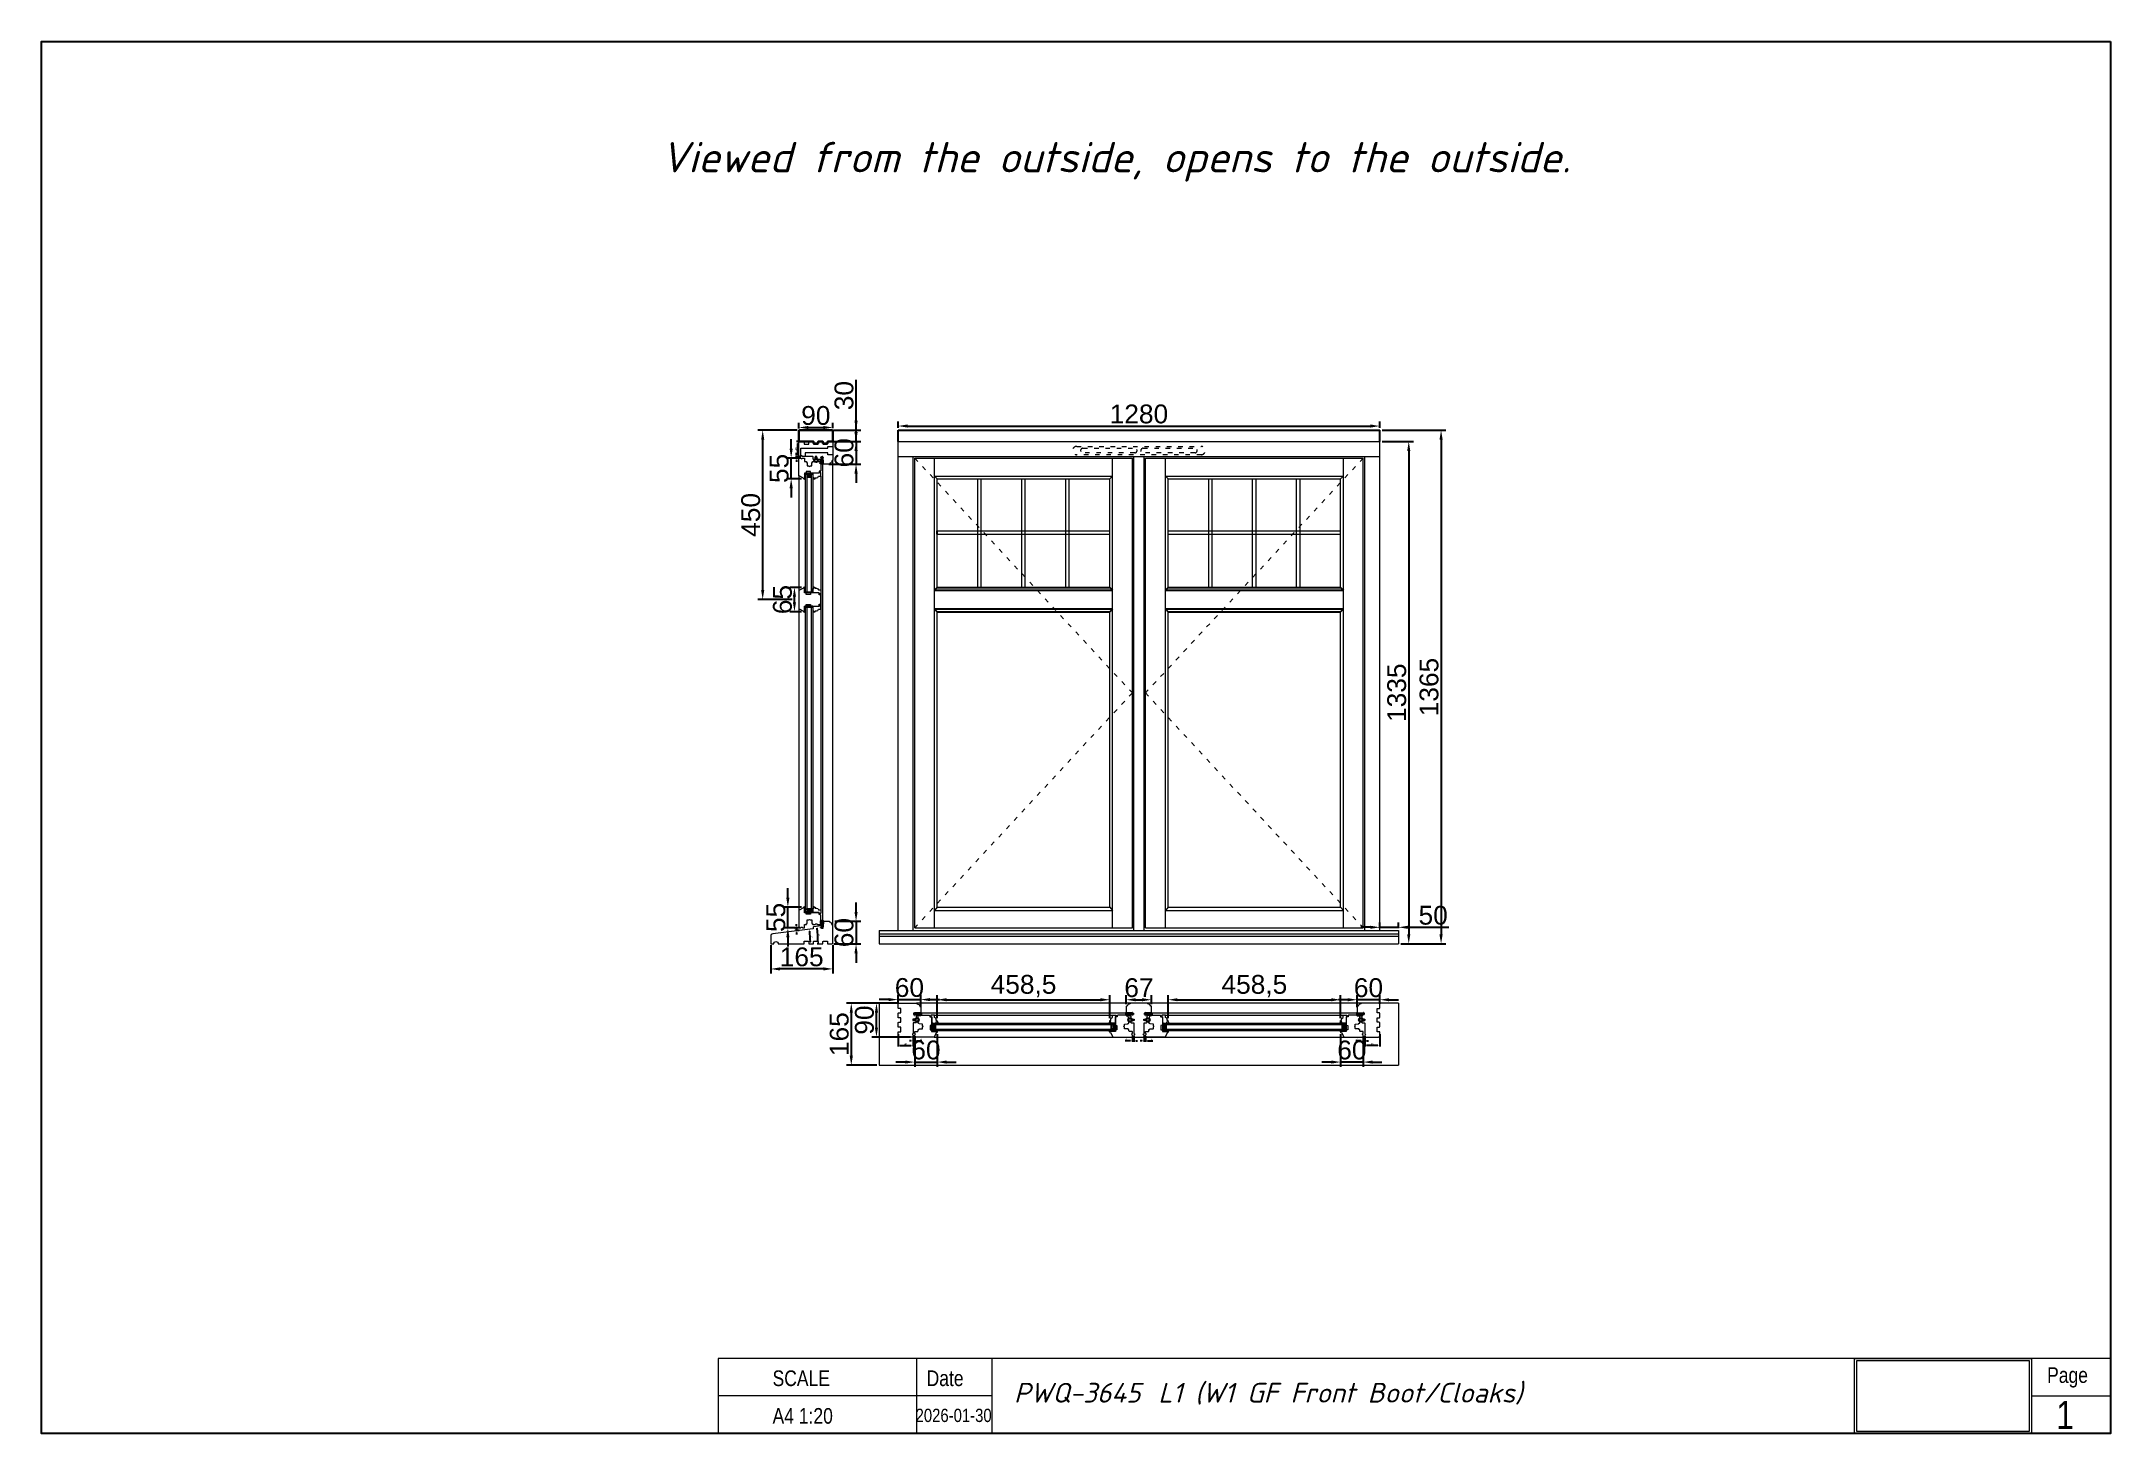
# Model space of a CAD drawing. Header units: millimetres. Extents: x 0 to 182016, y 11 to 3710.
# Drawn here: x 0 to 5499, y 11 to 3710 of the extents above; entities that cross this region are included whole.
import ezdxf

# ---------------------------------------------------------------- set-up
doc = ezdxf.new("R2010")
doc.units = ezdxf.units.MM
doc.linetypes.add('ACAD_ISO03W100', pattern=[30, 12, -18])
for name, color, linetype, lineweight in [('Matmenys', 10, 'Continuous', 20), ('OTHER', 251, 'Continuous', 13), ('Stakta', 7, 'Continuous', 25), ('Testinės profilio linijos', 7, 'Continuous', 5)]:
    doc.layers.add(name, color=color, linetype=linetype, lineweight=lineweight)
doc.layers.add('Stiklo paketas', color=7, linetype='Continuous')
doc.styles.add('ROMANS', font='stylu.ttf', dxfattribs={"oblique": 15})
doc.styles.get("Standard").update_dxf_attribs({"font": 'arial.ttf'})
doc.dimstyles.new('2', dxfattribs={"dimscale": 2, "dimtxt": 2.5, "dimasz": 2.5, "dimexe": 1.25, "dimexo": 0.625, "dimtad": 1, "dimtxsty": 'Standard', "dimcen": 2.5, "dimadec": 0, "dimazin": 0, "dimtfac": 1, "dimtmove": 0, "dimatfit": 3, "dimfxl": 1, "dimarcsym": 0})
doc.dimstyles.new('Padidinti matmenys', dxfattribs={"dimscale": 10, "dimtxt": 5, "dimasz": 2.5, "dimexe": 1.25, "dimexo": 0.625, "dimtad": 1, "dimdec": 1, "dimtxsty": 'Standard', "dimcen": 2.5, "dimadec": 0, "dimazin": 0, "dimtfac": 1, "dimtdec": 1, "dimtmove": 0, "dimatfit": 3, "dimfxl": 1, "dimarcsym": 0})
picture_1 = doc.add_image_def('image1.jpeg', size_in_pixel=(1233, 506))

msp = doc.modelspace()

# ---------------------------------------------------------------- texts
at = {"lineweight": 0, "width": 0.8}
for s, p in [('SCALE', (1943.196566, 137.2134153)), ('Date', (2352.587943, 137.2134153)), ('Page', (5330.5032729, 145.6096254)), ('A4 1:20', (1943.196566, 37.2009752))]:
    msp.add_text(s, height=41.62239482, dxfattribs=at).set_placement(p)
at = {"color": 1, "lineweight": 0, "width": 0.8}
msp.add_text('1', height=74.9203107, dxfattribs=at).set_placement((5355.1737757, 22.9923243))
at = {"lineweight": 0, "insert": (1646.1984859, 3443.1762634), "char_height": 80.838163663, "attachment_point": 1, "style": 'ROMANS'}
msp.add_mtext('{\\fISOCPEUR|b0|i0|c186|p34;Viewed from the outside, opens to the outside.}', dxfattribs=at)
at = {"color": 0, "lineweight": 0, "insert": (2968.2525394, 145.8257351), "char_height": 52.5384468242, "width": 1804.947569763, "attachment_point": 1, "style": 'ROMANS'}
msp.add_mtext('{\\fISOCPEUR|b0|i0|c0|p34;\\C256;L\\fISOCPEUR|b0|i0|c186|p34;1\\fISOCPEUR|b0|i0|c0|p34; (W1 GF Front Boot/Cloaks)\\fISOCPEUR|b0|i0|c186|p34; }', dxfattribs=at)

# ---------------------------------------------------------------- blocks, each defined once
blk = doc.blocks.new('Užsakymo nr')
at = {"color": 0, "lineweight": 0, "insert": (5198.7, 20217.8), "char_height": 52.538, "width": 1187.405, "attachment_point": 1, "style": 'ROMANS'}
blk.add_mtext('{\\fISOCPEUR|b0|i0|c0|p34;\\C256;PWQ-3645}', dxfattribs=at)
blk = doc.blocks.new('Date')
at = {"lineweight": 0, "width": 0.8}
blk.add_text('2026-01-30', height=35.38, dxfattribs=at).set_placement((4937.1, 20113.7))
blk = doc.blocks.new('*D1311')
at = {"layer": 'Defpoints', "color": 0, "transparency": 16777216}
for p in [(2276.9, 1073.3), (2316.9, 1067.8), (2316.9, 1042.1)]:
    blk.add_point(p, dxfattribs=at)
at = {"layer": 'Matmenys', "color": 0, "lineweight": -2, "transparency": 16777216}
for p, q in [((2276.9, 1072.1), (2276.9, 1039.6)), ((2316.9, 1066.6), (2316.9, 1039.6)), ((2281.9, 1042.1), (2311.9, 1042.1))]:
    blk.add_line(p, q, dxfattribs=at)
at = {"layer": 'Matmenys', "color": 0, "transparency": 16777216}
for points in [[(2281.9, 1043), (2281.9, 1041.3), (2276.9, 1042.1)], [(2311.9, 1043), (2311.9, 1041.3), (2316.9, 1042.1)]]:
    blk.add_solid(points, dxfattribs=at)
at = {"layer": 'Matmenys', "color": 0, "lineweight": 5, "transparency": 16777216, "insert": (2296.9, 1045.9), "char_height": 5, "attachment_point": 5}
blk.add_mtext('40', dxfattribs=at)
blk = doc.blocks.new('*D1312')
at = {"color": 0, "lineweight": -2, "transparency": 16777216}
for p, q in [((2251.9, 1164.2), (2226.9, 1164.2)), ((2276.9, 1152.6), (2276.9, 1176.7)), ((2276.9, 1164.2), (2336.9, 1164.2)), ((2336.9, 1144.1), (2336.9, 1176.7)), ((2361.9, 1164.2), (2386.9, 1164.2))]:
    blk.add_line(p, q, dxfattribs=at)
at = {"color": 0, "transparency": 16777216}
for points in [[(2251.9, 1168.3), (2251.9, 1160), (2276.9, 1164.2)], [(2361.9, 1168.3), (2361.9, 1160), (2336.9, 1164.2)]]:
    blk.add_solid(points, dxfattribs=at)
at = {"layer": 'Defpoints', "color": 0, "transparency": 16777216}
for p in [(2336.9, 1164.2), (2276.9, 1146.3), (2336.9, 1137.8)]:
    blk.add_point(p, dxfattribs=at)
at = {"color": 0, "lineweight": 5, "transparency": 16777216, "insert": (2306.9, 1196), "char_height": 50, "attachment_point": 5}
blk.add_mtext('60', dxfattribs=at)
blk = doc.blocks.new('*D1313')
at = {"color": 0, "lineweight": -2, "transparency": 16777216}
for p, q in [((2320.9, 1061.8), (2320.9, 985.7)), ((2380.9, 1072.1), (2380.9, 985.7)), ((2295.9, 998.2), (2270.9, 998.2)), ((2320.9, 998.2), (2380.9, 998.2)), ((2405.9, 998.2), (2430.9, 998.2))]:
    blk.add_line(p, q, dxfattribs=at)
at = {"color": 0, "transparency": 16777216}
for points in [[(2295.9, 1002.4), (2295.9, 994), (2320.9, 998.2)], [(2405.9, 1002.4), (2405.9, 994), (2380.9, 998.2)]]:
    blk.add_solid(points, dxfattribs=at)
at = {"layer": 'Defpoints', "color": 0, "transparency": 16777216}
for p in [(2320.9, 1068.1), (2380.9, 1078.3), (2380.9, 998.2)]:
    blk.add_point(p, dxfattribs=at)
at = {"color": 0, "lineweight": 5, "transparency": 16777216, "insert": (2350.9, 1030), "char_height": 50, "attachment_point": 5}
blk.add_mtext('60', dxfattribs=at)
blk = doc.blocks.new('*D1314')
at = {"color": 0, "lineweight": -2, "transparency": 16777216}
for p, q in [((2273.7, 1154.8), (2206.8, 1154.8)), ((2219.3, 1089.8), (2219.3, 1129.8)), ((2309.7, 1064.8), (2206.8, 1064.8))]:
    blk.add_line(p, q, dxfattribs=at)
at = {"color": 0, "transparency": 16777216}
for points in [[(2215.2, 1129.8), (2223.5, 1129.8), (2219.3, 1154.8)], [(2215.2, 1089.8), (2223.5, 1089.8), (2219.3, 1064.8)]]:
    blk.add_solid(points, dxfattribs=at)
at = {"layer": 'Defpoints', "color": 0, "transparency": 16777216}
for p in [(2219.3, 1154.8), (2279.9, 1154.8), (2315.9, 1064.8)]:
    blk.add_point(p, dxfattribs=at)
at = {"color": 0, "lineweight": 5, "transparency": 16777216, "insert": (2187.6, 1109.8), "char_height": 50, "attachment_point": 5, "rotation": 90}
blk.add_mtext('90', dxfattribs=at)
blk = doc.blocks.new('*D1315')
at = {"layer": 'Defpoints', "color": 0, "transparency": 16777216}
for p in [(2316.9, 1067.8), (2320.9, 1068.1), (2320.9, 1054.4)]:
    blk.add_point(p, dxfattribs=at)
at = {"layer": 'Matmenys', "color": 0, "lineweight": -2, "transparency": 16777216}
for p, q in [((2311.9, 1054.4), (2306.9, 1054.4)), ((2316.9, 1066.6), (2316.9, 1051.9)), ((2316.9, 1054.4), (2320.9, 1054.4)), ((2320.9, 1066.8), (2320.9, 1051.9)), ((2325.9, 1054.4), (2340.3, 1054.4))]:
    blk.add_line(p, q, dxfattribs=at)
at = {"layer": 'Matmenys', "color": 0, "transparency": 16777216}
for points in [[(2311.9, 1055.3), (2311.9, 1053.6), (2316.9, 1054.4)], [(2325.9, 1055.3), (2325.9, 1053.6), (2320.9, 1054.4)]]:
    blk.add_solid(points, dxfattribs=at)
at = {"layer": 'Matmenys', "color": 0, "lineweight": 5, "transparency": 16777216, "insert": (2337.4, 1058.2), "char_height": 5, "attachment_point": 5}
blk.add_mtext('4', dxfattribs=at)
blk = doc.blocks.new('*D1316')
at = {"layer": 'Defpoints', "color": 0, "transparency": 16777216}
for p in [(3516.9, 1067.8), (3556.9, 1073.3), (3516.9, 1042.1)]:
    blk.add_point(p, dxfattribs=at)
at = {"layer": 'Matmenys', "color": 0, "lineweight": -2, "transparency": 16777216}
for p, q in [((3516.9, 1066.6), (3516.9, 1039.6)), ((3556.9, 1072.1), (3556.9, 1039.6)), ((3551.9, 1042.1), (3521.9, 1042.1))]:
    blk.add_line(p, q, dxfattribs=at)
at = {"layer": 'Matmenys', "color": 0, "transparency": 16777216}
for points in [[(3521.9, 1043), (3521.9, 1041.3), (3516.9, 1042.1)], [(3551.9, 1043), (3551.9, 1041.3), (3556.9, 1042.1)]]:
    blk.add_solid(points, dxfattribs=at)
at = {"layer": 'Matmenys', "color": 0, "lineweight": 5, "transparency": 16777216, "insert": (3536.9, 1045.9), "char_height": 5, "attachment_point": 5}
blk.add_mtext('40', dxfattribs=at)
blk = doc.blocks.new('*D1317')
at = {"color": 0, "lineweight": -2, "transparency": 16777216}
for p, q in [((3471.9, 1163.8), (3446.9, 1163.8)), ((3496.9, 1144.1), (3496.9, 1176.3)), ((3556.9, 1163.8), (3496.9, 1163.8)), ((3556.9, 1152.6), (3556.9, 1176.3)), ((3581.9, 1163.8), (3606.9, 1163.8))]:
    blk.add_line(p, q, dxfattribs=at)
at = {"color": 0, "transparency": 16777216}
for points in [[(3471.9, 1168), (3471.9, 1159.6), (3496.9, 1163.8)], [(3581.9, 1168), (3581.9, 1159.6), (3556.9, 1163.8)]]:
    blk.add_solid(points, dxfattribs=at)
at = {"layer": 'Defpoints', "color": 0, "transparency": 16777216}
for p in [(3496.9, 1163.8), (3496.9, 1137.8), (3556.9, 1146.3)]:
    blk.add_point(p, dxfattribs=at)
at = {"color": 0, "lineweight": 5, "transparency": 16777216, "insert": (3526.9, 1195.6), "char_height": 50, "attachment_point": 5}
blk.add_mtext('60', dxfattribs=at)
blk = doc.blocks.new('*D1318')
at = {"color": 0, "lineweight": -2, "transparency": 16777216}
for p, q in [((3452.9, 1072.1), (3452.9, 985.7)), ((3512.9, 1061.8), (3512.9, 985.7)), ((3427.9, 998.2), (3402.9, 998.2)), ((3512.9, 998.2), (3452.9, 998.2)), ((3537.9, 998.2), (3562.9, 998.2))]:
    blk.add_line(p, q, dxfattribs=at)
at = {"color": 0, "transparency": 16777216}
for points in [[(3427.9, 1002.4), (3427.9, 994), (3452.9, 998.2)], [(3537.9, 1002.4), (3537.9, 994), (3512.9, 998.2)]]:
    blk.add_solid(points, dxfattribs=at)
at = {"layer": 'Defpoints', "color": 0, "transparency": 16777216}
for p in [(3452.9, 1078.3), (3512.9, 1068.1), (3452.9, 998.2)]:
    blk.add_point(p, dxfattribs=at)
at = {"color": 0, "lineweight": 5, "transparency": 16777216, "insert": (3482.9, 1030), "char_height": 50, "attachment_point": 5}
blk.add_mtext('60', dxfattribs=at)
blk = doc.blocks.new('*D1319')
at = {"layer": 'Defpoints', "color": 0, "transparency": 16777216}
for p in [(3512.9, 1067.8), (3512.9, 1054.4), (3516.9, 1067.8)]:
    blk.add_point(p, dxfattribs=at)
at = {"layer": 'Matmenys', "color": 0, "lineweight": -2, "transparency": 16777216}
for p, q in [((3507.9, 1054.4), (3493.5, 1054.4)), ((3512.9, 1066.6), (3512.9, 1051.9)), ((3516.9, 1054.4), (3512.9, 1054.4)), ((3516.9, 1066.6), (3516.9, 1051.9)), ((3521.9, 1054.4), (3526.9, 1054.4))]:
    blk.add_line(p, q, dxfattribs=at)
at = {"layer": 'Matmenys', "color": 0, "transparency": 16777216}
for points in [[(3507.9, 1055.3), (3507.9, 1053.6), (3512.9, 1054.4)], [(3521.9, 1055.3), (3521.9, 1053.6), (3516.9, 1054.4)]]:
    blk.add_solid(points, dxfattribs=at)
at = {"layer": 'Matmenys', "color": 0, "lineweight": 5, "transparency": 16777216, "insert": (3496.5, 1058.2), "char_height": 5, "attachment_point": 5}
blk.add_mtext('4', dxfattribs=at)
blk = doc.blocks.new('*D1320')
at = {"color": 0, "lineweight": -2, "transparency": 16777216}
for p, q in [((2276.9, 2683.4), (2276.9, 2700.8)), ((3556.9, 2683.4), (3556.9, 2700.8)), ((2301.9, 2688.3), (3531.9, 2688.3))]:
    blk.add_line(p, q, dxfattribs=at)
at = {"color": 0, "transparency": 16777216}
for points in [[(2301.9, 2692.5), (2301.9, 2684.2), (2276.9, 2688.3)], [(3531.9, 2692.5), (3531.9, 2684.2), (3556.9, 2688.3)]]:
    blk.add_solid(points, dxfattribs=at)
at = {"layer": 'Defpoints', "color": 0, "transparency": 16777216}
for p in [(2276.9, 2677.2), (3556.9, 2688.3), (3556.9, 2677.2)]:
    blk.add_point(p, dxfattribs=at)
at = {"color": 0, "lineweight": 5, "transparency": 16777216, "insert": (2916.9, 2720.1), "char_height": 50, "attachment_point": 5}
blk.add_mtext('1280', dxfattribs=at)
blk = doc.blocks.new('*D1321')
at = {"color": 0, "lineweight": -2, "transparency": 16777216}
for p, q in [((3563.2, 2647.2), (3646.5, 2647.2)), ((3634, 2622.2), (3634, 1337.2)), ((3613.2, 1312.2), (3646.5, 1312.2))]:
    blk.add_line(p, q, dxfattribs=at)
at = {"color": 0, "transparency": 16777216}
for points in [[(3629.9, 2622.2), (3638.2, 2622.2), (3634, 2647.2)], [(3629.9, 1337.2), (3638.2, 1337.2), (3634, 1312.2)]]:
    blk.add_solid(points, dxfattribs=at)
at = {"layer": 'Defpoints', "color": 0, "transparency": 16777216}
for p in [(3556.9, 2647.2), (3606.9, 1312.2), (3634, 1312.2)]:
    blk.add_point(p, dxfattribs=at)
at = {"color": 0, "lineweight": 5, "transparency": 16777216, "insert": (3602.2, 1979.7), "char_height": 50, "attachment_point": 5, "rotation": 90}
blk.add_mtext('1335', dxfattribs=at)
blk = doc.blocks.new('*D1978')
at = {"color": 0, "lineweight": -2, "transparency": 16777216}
for p, q in [((2220.7, 1154.8), (2139.9, 1154.8)), ((2152.4, 1129.8), (2152.4, 1014.8)), ((2220.7, 989.8), (2139.9, 989.8))]:
    blk.add_line(p, q, dxfattribs=at)
at = {"color": 0, "transparency": 16777216}
for points in [[(2148.3, 1129.8), (2156.6, 1129.8), (2152.4, 1154.8)], [(2148.3, 1014.8), (2156.6, 1014.8), (2152.4, 989.8)]]:
    blk.add_solid(points, dxfattribs=at)
at = {"layer": 'Defpoints', "color": 0, "transparency": 16777216}
for p in [(2226.9, 1154.8), (2152.4, 989.8), (2226.9, 989.8)]:
    blk.add_point(p, dxfattribs=at)
at = {"color": 0, "lineweight": 5, "transparency": 16777216, "insert": (2120.6, 1072.3), "char_height": 50, "attachment_point": 5, "rotation": 90}
blk.add_mtext('165', dxfattribs=at)
blk = doc.blocks.new('*D1322')
at = {"layer": 'Defpoints', "color": 0, "transparency": 16777216}
for p in [(2930.4, 1067.8), (2930.4, 1054.5), (2934.4, 1067.8)]:
    blk.add_point(p, dxfattribs=at)
at = {"layer": 'Matmenys', "color": 0, "lineweight": -2, "transparency": 16777216}
for p, q in [((2925.4, 1054.5), (2920.4, 1054.5)), ((2930.4, 1066.6), (2930.4, 1052)), ((2930.4, 1054.5), (2934.4, 1054.5)), ((2934.4, 1066.6), (2934.4, 1052)), ((2939.4, 1054.5), (2953.8, 1054.5))]:
    blk.add_line(p, q, dxfattribs=at)
at = {"layer": 'Matmenys', "color": 0, "transparency": 16777216}
for points in [[(2925.4, 1055.3), (2925.4, 1053.6), (2930.4, 1054.5)], [(2939.4, 1055.3), (2939.4, 1053.6), (2934.4, 1054.5)]]:
    blk.add_solid(points, dxfattribs=at)
at = {"layer": 'Matmenys', "color": 0, "transparency": 16777216, "insert": (2950.8, 1058.2), "char_height": 5, "attachment_point": 5}
blk.add_mtext('4', dxfattribs=at)
blk = doc.blocks.new('*D1323')
at = {"layer": 'Defpoints', "color": 0, "transparency": 16777216}
for p in [(2899.4, 1067.8), (2903.4, 1067.8), (2903.4, 1054.5)]:
    blk.add_point(p, dxfattribs=at)
at = {"layer": 'Matmenys', "color": 0, "lineweight": -2, "transparency": 16777216}
for p, q in [((2894.4, 1054.5), (2880, 1054.5)), ((2899.4, 1066.6), (2899.4, 1052)), ((2903.4, 1054.5), (2899.4, 1054.5)), ((2903.4, 1066.6), (2903.4, 1052)), ((2908.4, 1054.5), (2913.4, 1054.5))]:
    blk.add_line(p, q, dxfattribs=at)
at = {"layer": 'Matmenys', "color": 0, "transparency": 16777216}
for points in [[(2894.4, 1055.3), (2894.4, 1053.6), (2899.4, 1054.5)], [(2908.4, 1055.3), (2908.4, 1053.6), (2903.4, 1054.5)]]:
    blk.add_solid(points, dxfattribs=at)
at = {"layer": 'Matmenys', "color": 0, "transparency": 16777216, "insert": (2883, 1058.2), "char_height": 5, "attachment_point": 5}
blk.add_mtext('4', dxfattribs=at)
blk = doc.blocks.new('*D1327')
at = {"layer": 'Defpoints', "color": 0, "transparency": 16777216}
for p in [(2021.7, 2647.2), (2009.4, 2607.2), (2016.2, 2607.2)]:
    blk.add_point(p, dxfattribs=at)
at = {"layer": 'Matmenys', "color": 0, "lineweight": -2, "transparency": 16777216}
for p, q in [((2020.5, 2647.2), (2006.9, 2647.2)), ((2009.4, 2642.2), (2009.4, 2612.2)), ((2015, 2607.2), (2006.9, 2607.2))]:
    blk.add_line(p, q, dxfattribs=at)
at = {"layer": 'Matmenys', "color": 0, "transparency": 16777216}
for points in [[(2008.5, 2642.2), (2010.2, 2642.2), (2009.4, 2647.2)], [(2008.5, 2612.2), (2010.2, 2612.2), (2009.4, 2607.2)]]:
    blk.add_solid(points, dxfattribs=at)
at = {"layer": 'Matmenys', "color": 0, "lineweight": 5, "transparency": 16777216, "insert": (2005.6, 2627.2), "char_height": 5, "attachment_point": 5, "rotation": 90}
blk.add_mtext('40', dxfattribs=at)
blk = doc.blocks.new('*D1328')
at = {"color": 0, "lineweight": -2, "transparency": 16777216}
for p, q in [((2165.1, 2672.2), (2165.1, 2697.2)), ((2101, 2647.2), (2177.6, 2647.2)), ((2165.1, 2647.2), (2165.1, 2587.2)), ((2092.5, 2587.2), (2177.6, 2587.2)), ((2165.1, 2562.2), (2165.1, 2537.2))]:
    blk.add_line(p, q, dxfattribs=at)
at = {"color": 0, "transparency": 16777216}
for points in [[(2160.9, 2672.2), (2169.3, 2672.2), (2165.1, 2647.2)], [(2160.9, 2562.2), (2169.3, 2562.2), (2165.1, 2587.2)]]:
    blk.add_solid(points, dxfattribs=at)
at = {"layer": 'Defpoints', "color": 0, "transparency": 16777216}
for p in [(2094.7, 2647.2), (2086.2, 2587.2), (2165.1, 2587.2)]:
    blk.add_point(p, dxfattribs=at)
at = {"color": 0, "lineweight": 5, "transparency": 16777216, "insert": (2133.3, 2617.2), "char_height": 50, "attachment_point": 5, "rotation": 90}
blk.add_mtext('60', dxfattribs=at)
blk = doc.blocks.new('*D1329')
at = {"color": 0, "lineweight": -2, "transparency": 16777216}
for p, q in [((1992.7, 2628.2), (1992.7, 2653.2)), ((2018.7, 2603.2), (1980.2, 2603.2)), ((1992.7, 2548.2), (1992.7, 2603.2)), ((2020.5, 2548.2), (1980.2, 2548.2)), ((1992.7, 2523.2), (1992.7, 2498.2))]:
    blk.add_line(p, q, dxfattribs=at)
at = {"color": 0, "transparency": 16777216}
for points in [[(1988.5, 2628.2), (1996.8, 2628.2), (1992.7, 2603.2)], [(1988.5, 2523.2), (1996.8, 2523.2), (1992.7, 2548.2)]]:
    blk.add_solid(points, dxfattribs=at)
at = {"layer": 'Defpoints', "color": 0, "transparency": 16777216}
for p in [(1992.7, 2603.2), (2025, 2603.2), (2026.7, 2548.2)]:
    blk.add_point(p, dxfattribs=at)
at = {"color": 0, "lineweight": 5, "transparency": 16777216, "insert": (1961, 2575.7), "char_height": 50, "attachment_point": 5, "rotation": 90}
blk.add_mtext('55', dxfattribs=at)
blk = doc.blocks.new('*D1330')
at = {"color": 0, "lineweight": -2, "transparency": 16777216}
for p, q in [((2013.2, 2681.4), (2013.2, 2696.9)), ((2103.2, 2682.6), (2103.2, 2696.9)), ((2038.2, 2684.4), (2078.2, 2684.4))]:
    blk.add_line(p, q, dxfattribs=at)
at = {"color": 0, "transparency": 16777216}
for points in [[(2038.2, 2688.5), (2038.2, 2680.2), (2013.2, 2684.4)], [(2078.2, 2688.5), (2078.2, 2680.2), (2103.2, 2684.4)]]:
    blk.add_solid(points, dxfattribs=at)
at = {"layer": 'Defpoints', "color": 0, "transparency": 16777216}
for p in [(2013.2, 2675.2), (2103.2, 2684.4), (2103.2, 2676.3)]:
    blk.add_point(p, dxfattribs=at)
at = {"color": 0, "lineweight": 5, "transparency": 16777216, "insert": (2058.2, 2716.1), "char_height": 50, "attachment_point": 5}
blk.add_mtext('90', dxfattribs=at)
blk = doc.blocks.new('*D1331')
at = {"layer": 'Defpoints', "color": 0, "transparency": 16777216}
for p in [(2007.1, 2603.2), (2016.2, 2607.2), (2016.5, 2603.2)]:
    blk.add_point(p, dxfattribs=at)
at = {"layer": 'Matmenys', "color": 0, "lineweight": -2, "transparency": 16777216}
for p, q in [((2015, 2607.2), (2004.6, 2607.2)), ((2015.2, 2603.2), (2004.6, 2603.2)), ((2007.1, 2612.2), (2007.1, 2617.2)), ((2007.1, 2607.2), (2007.1, 2603.2)), ((2007.1, 2598.2), (2007.1, 2593.2))]:
    blk.add_line(p, q, dxfattribs=at)
at = {"layer": 'Matmenys', "color": 0, "transparency": 16777216}
for points in [[(2006.2, 2612.2), (2007.9, 2612.2), (2007.1, 2607.2)], [(2006.2, 2598.2), (2007.9, 2598.2), (2007.1, 2603.2)]]:
    blk.add_solid(points, dxfattribs=at)
at = {"layer": 'Matmenys', "color": 0, "lineweight": 5, "transparency": 16777216, "insert": (2003.3, 2605.2), "char_height": 5, "attachment_point": 5, "rotation": 90}
blk.add_mtext('4', dxfattribs=at)
blk = doc.blocks.new('*D1332')
at = {"color": 0, "lineweight": -2, "transparency": 16777216}
for p, q in [((2165.1, 1397.2), (2165.1, 1422.2)), ((2108.5, 1372.2), (2177.6, 1372.2)), ((2165.1, 1372.2), (2165.1, 1312.2)), ((2106.5, 1312.2), (2177.6, 1312.2)), ((2165.1, 1287.2), (2165.1, 1262.2))]:
    blk.add_line(p, q, dxfattribs=at)
at = {"color": 0, "transparency": 16777216}
for points in [[(2160.9, 1397.2), (2169.3, 1397.2), (2165.1, 1372.2)], [(2160.9, 1287.2), (2169.3, 1287.2), (2165.1, 1312.2)]]:
    blk.add_solid(points, dxfattribs=at)
at = {"layer": 'Defpoints', "color": 0, "transparency": 16777216}
for p in [(2102.2, 1372.2), (2100.2, 1312.2), (2165.1, 1312.2)]:
    blk.add_point(p, dxfattribs=at)
at = {"color": 0, "lineweight": 5, "transparency": 16777216, "insert": (2133.3, 1342.2), "char_height": 50, "attachment_point": 5, "rotation": 90}
blk.add_mtext('60', dxfattribs=at)
blk = doc.blocks.new('*D1333')
at = {"color": 0, "lineweight": -2, "transparency": 16777216}
for p, q in [((1938.2, 1308.9), (1938.2, 1233.2)), ((2103.2, 1308.9), (2103.2, 1233.2)), ((2078.2, 1245.7), (1963.2, 1245.7))]:
    blk.add_line(p, q, dxfattribs=at)
at = {"color": 0, "transparency": 16777216}
for points in [[(1963.2, 1249.9), (1963.2, 1241.5), (1938.2, 1245.7)], [(2078.2, 1249.9), (2078.2, 1241.5), (2103.2, 1245.7)]]:
    blk.add_solid(points, dxfattribs=at)
at = {"layer": 'Defpoints', "color": 0, "transparency": 16777216}
for p in [(1938.2, 1315.2), (2103.2, 1315.2), (1938.2, 1245.7)]:
    blk.add_point(p, dxfattribs=at)
at = {"color": 0, "lineweight": 5, "transparency": 16777216, "insert": (2020.7, 1277.5), "char_height": 50, "attachment_point": 5}
blk.add_mtext('165', dxfattribs=at)
blk = doc.blocks.new('*D1334')
at = {"layer": 'Defpoints', "color": 0, "transparency": 16777216}
for p in [(2007.1, 1347.5), (2015, 1347.5), (2016.7, 1355)]:
    blk.add_point(p, dxfattribs=at)
at = {"layer": 'Matmenys', "color": 0, "lineweight": -2, "transparency": 16777216}
for p, q in [((2015.4, 1355), (2004.6, 1355)), ((2013.7, 1347.5), (2004.6, 1347.5)), ((2007.1, 1360), (2007.1, 1365)), ((2007.1, 1355), (2007.1, 1347.5)), ((2007.1, 1342.5), (2007.1, 1337.5))]:
    blk.add_line(p, q, dxfattribs=at)
at = {"layer": 'Matmenys', "color": 0, "transparency": 16777216}
for points in [[(2006.2, 1360), (2007.9, 1360), (2007.1, 1355)], [(2006.2, 1342.5), (2007.9, 1342.5), (2007.1, 1347.5)]]:
    blk.add_solid(points, dxfattribs=at)
at = {"layer": 'Matmenys', "color": 0, "lineweight": 5, "transparency": 16777216, "insert": (2002.8, 1351.2), "char_height": 5, "attachment_point": 5, "rotation": 90}
blk.add_mtext('7,45', dxfattribs=at)
blk = doc.blocks.new('*D1335')
at = {"layer": 'Defpoints', "color": 0, "transparency": 16777216}
for p in [(2015, 1347.5), (2043.5, 1325.2), (2050.4, 1351.9), (2040.2, 1312.4), (2051.2, 1312.4)]:
    blk.add_point(p, dxfattribs=at)
at = {"layer": 'Matmenys', "color": 0, "lineweight": -2, "transparency": 16777216}
blk.add_arc((1728.7, 1312.4), 315, 0.9094, 6.0906, dxfattribs=at)
at = {"layer": 'Matmenys', "color": 0, "transparency": 16777216}
for points in [[(2041.1, 1345.7), (2042.8, 1345.9), (2041.4, 1350.8)], [(2044.5, 1317.4), (2042.9, 1317.4), (2043.7, 1312.4)]]:
    blk.add_solid(points, dxfattribs=at)
at = {"layer": 'Matmenys', "color": 0, "lineweight": 5, "transparency": 16777216, "insert": (2046.9, 1331.8), "char_height": 5, "attachment_point": 5, "rotation": 273.5}
blk.add_mtext('7°', dxfattribs=at)
blk = doc.blocks.new('*D1336')
at = {"layer": 'Defpoints', "color": 0, "transparency": 16777216}
for p in [(2052.2, 1357.4), (2063.6, 1327.8), (2072.7, 1360), (2065.2, 1312.4), (2076.2, 1312.4)]:
    blk.add_point(p, dxfattribs=at)
at = {"layer": 'Matmenys', "color": 0, "lineweight": -2, "transparency": 16777216}
blk.add_line((2064, 1312.4), (2061.4, 1312.4), dxfattribs=at)
blk.add_arc((1685.1, 1312.4), 378.8, 0.7562, 6.2438, dxfattribs=at)
at = {"layer": 'Matmenys', "color": 0, "transparency": 16777216}
for points in [[(2060.8, 1353.5), (2062.5, 1353.7), (2061.1, 1358.5)], [(2064.7, 1317.4), (2063.1, 1317.4), (2063.9, 1312.4)]]:
    blk.add_solid(points, dxfattribs=at)
at = {"layer": 'Matmenys', "color": 0, "lineweight": 5, "transparency": 16777216, "insert": (2067, 1335.7), "char_height": 5, "attachment_point": 5, "rotation": 273.5}
blk.add_mtext('7°', dxfattribs=at)
blk = doc.blocks.new('*D1982')
at = {"color": 0, "lineweight": -2, "transparency": 16777216}
for p, q in [((1983.9, 1435), (1983.9, 1460)), ((2020.5, 1410), (1971.4, 1410)), ((1983.9, 1355), (1983.9, 1410)), ((2008, 1355), (1971.4, 1355)), ((1983.9, 1330), (1983.9, 1305))]:
    blk.add_line(p, q, dxfattribs=at)
at = {"color": 0, "transparency": 16777216}
for points in [[(1979.7, 1435), (1988.1, 1435), (1983.9, 1410)], [(1979.7, 1330), (1988.1, 1330), (1983.9, 1355)]]:
    blk.add_solid(points, dxfattribs=at)
at = {"layer": 'Defpoints', "color": 0, "transparency": 16777216}
for p in [(1983.9, 1410), (2026.7, 1410), (2014.2, 1355)]:
    blk.add_point(p, dxfattribs=at)
at = {"color": 0, "lineweight": 5, "transparency": 16777216, "insert": (1952.2, 1382.5), "char_height": 50, "attachment_point": 5, "rotation": 90}
blk.add_mtext('55', dxfattribs=at)
blk = doc.blocks.new('*D1337')
at = {"color": 0, "lineweight": -2, "transparency": 16777216}
for p, q in [((2380.9, 1114.6), (2380.9, 1176.3)), ((2405.9, 1163.8), (2814.4, 1163.8)), ((2839.4, 1114.6), (2839.4, 1176.3))]:
    blk.add_line(p, q, dxfattribs=at)
at = {"color": 0, "transparency": 16777216}
for points in [[(2405.9, 1168), (2405.9, 1159.6), (2380.9, 1163.8)], [(2814.4, 1168), (2814.4, 1159.6), (2839.4, 1163.8)]]:
    blk.add_solid(points, dxfattribs=at)
at = {"layer": 'Defpoints', "color": 0, "transparency": 16777216}
for p in [(2839.4, 1163.8), (2380.9, 1108.3), (2839.4, 1108.3)]:
    blk.add_point(p, dxfattribs=at)
at = {"color": 0, "lineweight": 5, "transparency": 16777216, "insert": (2610.2, 1200.1), "char_height": 50, "attachment_point": 5}
blk.add_mtext('458,5', dxfattribs=at)
blk = doc.blocks.new('*D1338')
at = {"color": 0, "lineweight": -2, "transparency": 16777216}
for p, q in [((2994.4, 1114.6), (2994.4, 1176.3)), ((3019.4, 1163.8), (3427.9, 1163.8)), ((3452.9, 1114.6), (3452.9, 1176.3))]:
    blk.add_line(p, q, dxfattribs=at)
at = {"color": 0, "transparency": 16777216}
for points in [[(3019.4, 1168), (3019.4, 1159.6), (2994.4, 1163.8)], [(3427.9, 1168), (3427.9, 1159.6), (3452.9, 1163.8)]]:
    blk.add_solid(points, dxfattribs=at)
at = {"layer": 'Defpoints', "color": 0, "transparency": 16777216}
for p in [(3452.9, 1163.8), (2994.4, 1108.3), (3452.9, 1108.3)]:
    blk.add_point(p, dxfattribs=at)
at = {"color": 0, "lineweight": 5, "transparency": 16777216, "insert": (3223.7, 1200.1), "char_height": 50, "attachment_point": 5}
blk.add_mtext('458,5', dxfattribs=at)
blk = doc.blocks.new('*D1983')
at = {"color": 0, "lineweight": -2, "transparency": 16777216}
for p, q in [((2883.4, 1152.1), (2883.4, 1176.3)), ((2908.4, 1163.8), (2925.4, 1163.8)), ((2950.4, 1152.1), (2950.4, 1176.3))]:
    blk.add_line(p, q, dxfattribs=at)
at = {"color": 0, "transparency": 16777216}
for points in [[(2908.4, 1168), (2908.4, 1159.6), (2883.4, 1163.8)], [(2925.4, 1168), (2925.4, 1159.6), (2950.4, 1163.8)]]:
    blk.add_solid(points, dxfattribs=at)
at = {"layer": 'Defpoints', "color": 0, "transparency": 16777216}
for p in [(2950.4, 1163.8), (2883.4, 1145.8), (2950.4, 1145.8)]:
    blk.add_point(p, dxfattribs=at)
at = {"color": 0, "lineweight": 5, "transparency": 16777216, "insert": (2916.9, 1195.6), "char_height": 50, "attachment_point": 5}
blk.add_mtext('67', dxfattribs=at)
blk = doc.blocks.new('*D1979')
at = {"color": 0, "lineweight": -2, "ltscale": 0.1, "transparency": 16777216}
for p, q in [((3531.9, 1356.3), (3506.9, 1356.3)), ((3556.9, 1353.8), (3556.9, 1368.8)), ((3556.9, 1356.3), (3606.9, 1356.3)), ((3606.9, 1353.8), (3606.9, 1368.8)), ((3631.9, 1356.3), (3740.9, 1356.3))]:
    blk.add_line(p, q, dxfattribs=at)
at = {"color": 0, "ltscale": 0.1, "transparency": 16777216}
for points in [[(3531.9, 1360.5), (3531.9, 1352.2), (3556.9, 1356.3)], [(3631.9, 1360.5), (3631.9, 1352.2), (3606.9, 1356.3)]]:
    blk.add_solid(points, dxfattribs=at)
at = {"layer": 'Defpoints', "color": 0, "ltscale": 0.1, "transparency": 16777216}
for p in [(3556.9, 1347.5), (3606.9, 1356.3), (3606.9, 1347.5)]:
    blk.add_point(p, dxfattribs=at)
at = {"color": 0, "ltscale": 0.1, "transparency": 16777216, "insert": (3698.9, 1388.1), "char_height": 50, "attachment_point": 5}
blk.add_mtext('50', dxfattribs=at)
blk = doc.blocks.new('*D1980')
at = {"color": 0, "lineweight": -2, "ltscale": 0.1, "transparency": 16777216}
for p, q in [((2165.1, 2702.2), (2165.1, 2811.1)), ((2105.2, 2677.2), (2177.6, 2677.2)), ((2105.2, 2647.2), (2177.6, 2647.2)), ((2165.1, 2647.2), (2165.1, 2677.2)), ((2165.1, 2622.2), (2165.1, 2597.2))]:
    blk.add_line(p, q, dxfattribs=at)
at = {"color": 0, "ltscale": 0.1, "transparency": 16777216}
for points in [[(2160.9, 2702.2), (2169.3, 2702.2), (2165.1, 2677.2)], [(2160.9, 2622.2), (2169.3, 2622.2), (2165.1, 2647.2)]]:
    blk.add_solid(points, dxfattribs=at)
at = {"layer": 'Defpoints', "color": 0, "ltscale": 0.1, "transparency": 16777216}
for p in [(2098.9, 2677.2), (2098.9, 2647.2), (2165.1, 2677.2)]:
    blk.add_point(p, dxfattribs=at)
at = {"color": 0, "ltscale": 0.1, "transparency": 16777216, "insert": (2133.3, 2769.2), "char_height": 50, "attachment_point": 5, "rotation": 90}
blk.add_mtext('30', dxfattribs=at)
blk = doc.blocks.new('*D1981')
at = {"color": 0, "lineweight": -2, "ltscale": 0.1, "transparency": 16777216}
for p, q in [((3563.2, 2677.2), (3732.4, 2677.2)), ((3719.9, 2652.2), (3719.9, 1337.2)), ((3613.2, 1312.2), (3732.4, 1312.2))]:
    blk.add_line(p, q, dxfattribs=at)
at = {"color": 0, "ltscale": 0.1, "transparency": 16777216}
for points in [[(3715.7, 2652.2), (3724.1, 2652.2), (3719.9, 2677.2)], [(3715.7, 1337.2), (3724.1, 1337.2), (3719.9, 1312.2)]]:
    blk.add_solid(points, dxfattribs=at)
at = {"layer": 'Defpoints', "color": 0, "ltscale": 0.1, "transparency": 16777216}
for p in [(3556.9, 2677.2), (3606.9, 1312.2), (3719.9, 1312.2)]:
    blk.add_point(p, dxfattribs=at)
at = {"color": 0, "ltscale": 0.1, "transparency": 16777216, "insert": (3688.1, 1994.7), "char_height": 50, "attachment_point": 5, "rotation": 90}
blk.add_mtext('1365', dxfattribs=at)
blk = doc.blocks.new('tv')
at = {"linetype": 'ACAD_ISO03W100', "lineweight": 5}
for p, q in [((29400.1, 41533.7), (29731.1, 41533.7)), ((29731.1, 41511.7), (29400.1, 41511.7))]:
    blk.add_line(p, q, dxfattribs=at)
for points in [[(29416.6, 41528.7), (29554.6, 41528.7, -1), (29554.6, 41516.7), (29416.6, 41516.7, -1)], [(29576.6, 41516.7, -1), (29576.6, 41528.7), (29714.6, 41528.7, -1), (29714.6, 41516.7)]]:
    blk.add_lwpolyline(points, format="xyb", close=True, dxfattribs=at)
for centre, start, end in [((29400.1, 41522.7), 90, 270), ((29731.1, 41522.7), 270, 90)]:
    blk.add_arc(centre, 11, start, end, dxfattribs=at)
blk = doc.blocks.new('*D2002')
at = {"color": 0, "lineweight": -2, "ltscale": 0.1, "transparency": 16777216}
for p, q in [((2020.5, 2259.7), (1988.9, 2259.7)), ((2001.4, 2219.7), (2001.4, 2234.7)), ((2020.5, 2194.7), (1988.9, 2194.7))]:
    blk.add_line(p, q, dxfattribs=at)
at = {"color": 0, "ltscale": 0.1, "transparency": 16777216}
for points in [[(1997.2, 2234.7), (2005.5, 2234.7), (2001.4, 2259.7)], [(1997.2, 2219.7), (2005.5, 2219.7), (2001.4, 2194.7)]]:
    blk.add_solid(points, dxfattribs=at)
at = {"layer": 'Defpoints', "color": 0, "ltscale": 0.1, "transparency": 16777216}
for p in [(2001.4, 2259.7), (2026.7, 2259.7), (2026.7, 2194.7)]:
    blk.add_point(p, dxfattribs=at)
at = {"color": 0, "ltscale": 0.1, "transparency": 16777216, "insert": (1969.6, 2227.2), "char_height": 50, "attachment_point": 5, "rotation": 90}
blk.add_mtext('65', dxfattribs=at)
blk = doc.blocks.new('*D2003')
at = {"color": 0, "lineweight": -2, "ltscale": 0.1, "transparency": 16777216}
for p, q in [((2009, 2677.2), (1904.5, 2677.2)), ((1917, 2252.2), (1917, 2652.2)), ((1995.1, 2227.2), (1904.5, 2227.2))]:
    blk.add_line(p, q, dxfattribs=at)
at = {"color": 0, "ltscale": 0.1, "transparency": 16777216}
for points in [[(1912.9, 2652.2), (1921.2, 2652.2), (1917, 2677.2)], [(1912.9, 2252.2), (1921.2, 2252.2), (1917, 2227.2)]]:
    blk.add_solid(points, dxfattribs=at)
at = {"layer": 'Defpoints', "color": 0, "ltscale": 0.1, "transparency": 16777216}
for p in [(1917, 2677.2), (2015.2, 2677.2), (2001.4, 2227.2)]:
    blk.add_point(p, dxfattribs=at)
at = {"color": 0, "ltscale": 0.1, "transparency": 16777216, "insert": (1885.3, 2452.2), "char_height": 50, "attachment_point": 5, "rotation": 90}
blk.add_mtext('450', dxfattribs=at)

# ---------------------------------------------------------------- dimensions: what is measured, and where the dimension line sits
at = {"color": 1, "ltscale": 0.1}
for base, p1, p2, picture, middle in [((2165.1039908, 2677.192222), (2098.9002836, 2647.192222), (2098.9002836, 2677.192222), '*D1980', (2133.3082882, 2769.1516354)), ((1917.0413785, 2677.192222), (2001.3606451, 2227.1690019), (2015.2447719, 2677.192222), '*D2003', (1885.2627291, 2452.180612)), ((3719.9030647, 1312.1617728), (3556.9074518, 2677.192222), (3606.9074518, 1312.1617728), '*D1981', (3688.1073621, 1994.6769974))]:
    dim = msp.add_linear_dim(base=base, p1=p1, p2=p2, angle=90, dimstyle='Padidinti matmenys', dxfattribs=at)
    dim.commit()
    dim.dimension.update_dxf_attribs({"geometry": picture, "text_midpoint": middle})
at = {"color": 1, "lineweight": 5}
for base, p1, p2, picture, middle in [((3556.9074518, 2688.3307221), (2276.9296579, 2677.192222), (3556.9074518, 2677.192222), '*D1320', (2916.9185549, 2720.1093715)), ((1938.2360091, 1245.6961139), (2103.2360091, 1315.1617728), (1938.2360091, 1315.1617728), '*D1333', (2020.7360091, 1277.4747633)), ((2839.418555, 1163.804424), (2380.9296583, 1108.3116468), (2839.418555, 1108.3116468), '*D1337', (2610.1741067, 1200.102173)), ((3452.9074518, 1163.804424), (2994.4185551, 1108.3116468), (3452.9074518, 1108.3116468), '*D1338', (3223.6630035, 1200.102173))]:
    dim = msp.add_linear_dim(base=base, p1=p1, p2=p2, dimstyle='Padidinti matmenys', dxfattribs=at)
    dim.commit()
    dim.dimension.update_dxf_attribs({"geometry": picture, "text_midpoint": middle})
for base, p1, p2, picture, middle in [((2103.2447719, 2684.3631157), (2013.2447719, 2675.192222), (2103.2447719, 2676.3435327), '*D1330', (2058.2447719, 2684.3631157)), ((2950.4185551, 1163.804424), (2883.4185551, 1145.8028819), (2950.4185551, 1145.8028819), '*D1983', (2916.9185551, 1163.804424)), ((3496.9074518, 1163.804424), (3556.9074518, 1146.3116468), (3496.9074518, 1137.8116468), '*D1317', (3526.9074518, 1163.804424)), ((3452.9074518, 998.201914), (3512.9074518, 1068.0616468), (3452.9074518, 1078.3116468), '*D1318', (3482.9074518, 998.201914))]:
    dim = msp.add_linear_dim(base=base, p1=p1, p2=p2, dimstyle='Padidinti matmenys', dxfattribs=at)
    dim.commit()
    dim.dimension.update_dxf_attribs({"geometry": picture, "text_midpoint": middle, "dimtype": 160})
for base, p1, p2, angle, picture, middle in [((2165.1039908, 2587.1922216), (2094.7360069, 2647.1922216), (2086.2360069, 2587.1922216), 90, '*D1328', (2165.1039908, 2617.1922216)), ((1992.6645034, 2603.1922216), (2026.7360069, 2548.1922216), (2024.9860069, 2603.1922216), 90, '*D1329', (1992.6645034, 2575.6922216)), ((1983.8950701, 1409.9617728), (2014.2360069, 1354.9617728), (2026.7403894, 1409.9617728), 90, '*D1982', (1983.8950701, 1382.4617728)), ((2165.1039908, 1312.1617728), (2102.2360069, 1372.1617728), (2100.2360091, 1312.1617728), 90, '*D1332', (2165.1039908, 1342.1617728)), ((2336.9296583, 1164.178653), (2276.9296583, 1146.3116468), (2336.9296583, 1137.8116468), 180, '*D1312', (2306.9296583, 1164.178653)), ((2219.3321763, 1154.8116468), (2315.9296583, 1064.8116468), (2279.9296583, 1154.8116468), 90, '*D1314', (2219.3321763, 1109.8116468)), ((2380.9296583, 998.201914), (2320.9296583, 1068.0616468), (2380.9296583, 1078.3116468), 180, '*D1313', (2350.9296583, 998.201914))]:
    dim = msp.add_linear_dim(base=base, p1=p1, p2=p2, angle=angle, dimstyle='Padidinti matmenys', dxfattribs=at)
    dim.commit()
    dim.dimension.update_dxf_attribs({"geometry": picture, "text_midpoint": middle, "dimtype": 160})
for base, p1, p2, picture, middle in [((3634.0318297, 1312.1617728), (3556.9074518, 2647.192222), (3606.9074518, 1312.1617728), '*D1321', (3602.2361271, 1979.6769974)), ((2152.4259804, 989.8116468), (2226.9296579, 1154.8116468), (2226.9296579, 989.8116468), '*D1978', (2120.6473311, 1072.3116468))]:
    dim = msp.add_linear_dim(base=base, p1=p1, p2=p2, angle=90, dimstyle='Padidinti matmenys', dxfattribs=at)
    dim.commit()
    dim.dimension.update_dxf_attribs({"geometry": picture, "text_midpoint": middle})
at = {"color": 1, "ltscale": 0.1}
dim = msp.add_linear_dim(base=(2001.3606451, 2259.6690019), p1=(2026.7403898, 2194.6690019), p2=(2026.7360073, 2259.6690019), angle=90, dimstyle='Padidinti matmenys', dxfattribs=at)
dim.commit()
dim.dimension.update_dxf_attribs({"geometry": '*D2002', "text_midpoint": (2001.3606451, 2227.1690019), "dimtype": 160})
dim = msp.add_linear_dim(base=(3606.9074518, 1356.3493894), p1=(3556.9074518, 1347.5116013), p2=(3606.9074518, 1347.5116013), dimstyle='Padidinti matmenys', dxfattribs=at)
dim.commit()
dim.dimension.update_dxf_attribs({"geometry": '*D1979', "text_midpoint": (3698.8839184, 1388.1280388)})
at = {"layer": 'Matmenys', "lineweight": 5}
for base, p1, p2, picture, middle in [((2009.3768126, 2607.1922216), (2021.7360069, 2647.1922216), (2016.2360069, 2607.1922216), '*D1327', (2009.3768126, 2627.1922216)), ((2007.0636149, 2603.1922216), (2016.2360069, 2607.1922216), (2016.4860069, 2603.1922216), '*D1331', (2007.0636149, 2605.1922216)), ((2007.0636149, 1347.5116013), (2016.6711855, 1354.9617728), (2014.9922682, 1347.5116013), '*D1334', (2007.0636149, 1351.2366871))]:
    dim = msp.add_linear_dim(base=base, p1=p1, p2=p2, angle=90, dimstyle='2', dxfattribs=at)
    dim.commit()
    dim.dimension.update_dxf_attribs({"geometry": picture, "text_midpoint": middle, "dimtype": 160})
for base, line1, line2, picture, middle in [((2043.484144, 1325.1874334), ((2040.2360091, 1312.3617728), (2051.2360091, 1312.3617728)), ((2050.3655673, 1351.8548963), (2014.9922682, 1347.5116013)), '*D1335', (2046.900758, 1331.8225485)), ((2063.6066923, 1327.7858032), ((2065.2360091, 1312.3617728), (2076.2360091, 1312.3617728)), ((2072.7144116, 1359.9580459), (2052.1532645, 1357.4334545)), '*D1336', (2066.9571822, 1335.7187565))]:
    dim = msp.add_angular_dim_2l(base=base, line1=line1, line2=line2, dimstyle='2', dxfattribs=at)
    dim.commit()
    dim.dimension.update_dxf_attribs({"geometry": picture, "text_midpoint": middle})
for base, p1, p2, picture, middle in [((2316.9296583, 1042.1287646), (2276.9296583, 1073.3116468), (2316.9296583, 1067.8116468), '*D1311', (2296.9296583, 1042.1287646)), ((2320.9296583, 1054.4191349), (2316.9296583, 1067.8116468), (2320.9296583, 1068.0616468), '*D1315', (2337.3505314, 1054.4191349))]:
    dim = msp.add_linear_dim(base=base, p1=p1, p2=p2, angle=180, dimstyle='2', override={"dimtmove": 0}, dxfattribs=at)
    dim.commit()
    dim.dimension.update_dxf_attribs({"geometry": picture, "text_midpoint": middle, "dimtype": 160})
at = {"layer": 'Matmenys'}
dim = msp.add_linear_dim(base=(2903.4185551, 1054.4723232), p1=(2899.418555, 1067.836902), p2=(2903.4185551, 1067.836902), angle=180, dimstyle='2', override={"dimdec": 6}, dxfattribs=at)
dim.commit()
dim.dimension.update_dxf_attribs({"geometry": '*D1323', "text_midpoint": (2882.9976819, 1054.4723232), "dimtype": 160})
dim = msp.add_linear_dim(base=(2930.4185551, 1054.4723232), p1=(2934.4185551, 1067.836902), p2=(2930.4185551, 1067.836902), dimstyle='2', override={"dimdec": 6}, dxfattribs=at)
dim.commit()
dim.dimension.update_dxf_attribs({"geometry": '*D1322', "text_midpoint": (2950.8394282, 1054.4723232), "dimtype": 160})
at = {"layer": 'Matmenys', "lineweight": 5}
for base, p1, p2, picture, middle in [((3512.9074518, 1054.4191349), (3516.9074518, 1067.8116468), (3512.9074518, 1067.8116468), '*D1319', (3496.4865787, 1054.4191349)), ((3516.9074518, 1042.1287646), (3556.9074518, 1073.3116468), (3516.9074518, 1067.8116468), '*D1316', (3536.9074518, 1042.1287646))]:
    dim = msp.add_linear_dim(base=base, p1=p1, p2=p2, dimstyle='2', override={"dimtmove": 0}, dxfattribs=at)
    dim.commit()
    dim.dimension.update_dxf_attribs({"geometry": picture, "text_midpoint": middle, "dimtype": 160})

# ---------------------------------------------------------------- hatches: boundary and pattern name
at = {"lineweight": 0, "ltscale": 0.5}
h = msp.add_hatch(dxfattribs=at)
h.set_pattern_fill('ANSI37', color=256, scale=0.5, style=0)
h.set_pattern_definition([(45, (2028.236, 2563.6922), (-1.12253, 1.12253), []), (135, (2028.236, 2563.6922), (-1.12253, -1.12253), [])])
h.paths.add_polyline_path([(2030.2360069, 2551.1922216), (2030.2360069, 2560.1922216), (2028.2360069, 2560.1922216), (2028.2360069, 2551.1922216)])
at = {"lineweight": 0}
h = msp.add_hatch(dxfattribs=at)
h.set_pattern_fill('HEX', color=256, scale=0.25, style=0)
h.set_pattern_definition([(360, (-10873.173, 20907.4632), (-7e-16, -1.374815), [0.79375, -1.5875]), (240, (-10873.173, 20907.4632), (-1.190624716, 0.6874075), [0.79375, -1.5875]), (300, (-10872.3792, 20907.4632), (-1.190624716, -0.6874075), [0.79375, -1.5875])])
h.paths.add_polyline_path([(2034.2352978, 2560.1922216), (2034.2352978, 2555.1922216), (2036.2352978, 2557.1922216), (2044.2352978, 2557.1922216), (2046.2352978, 2555.1922216), (2046.2360069, 2560.1922216)])
h = msp.add_hatch(dxfattribs=at)
h.set_pattern_fill('JIS_WOOD', color=256, style=0)
h.set_pattern_definition([(315, (-10873.173, 20907.46325), (-0.5, -0.5), [])])
h.paths.add_polyline_path([(2044.2352978, 2557.1922216), (2036.2352978, 2557.1922216), (2034.2352978, 2555.1922216), (2034.2352978, 2552.1922216), (2046.2718804, 2552.1744882), (2046.2352978, 2555.1922216)])
h.paths.add_polyline_path([(2036.6495114, 2556.1922216), (2043.8210843, 2556.1922216), (2045.2352978, 2554.7780081), (2045.2352978, 2553.1922216), (2035.2352978, 2553.1922216), (2035.2352978, 2554.7780081)], flags=16)
at = {"lineweight": 0, "ltscale": 0.5}
h = msp.add_hatch(dxfattribs=at)
h.set_pattern_fill('ANSI37', color=256, scale=0.5, style=0)
h.set_pattern_definition([(45, (2028.236, 1203.8163), (-1.122532, 1.122532), []), (135, (2028.236, 1203.8163), (-1.122532, -1.122532), [])])
h.paths.add_polyline_path([(2030.2360073, 2256.6690019), (2030.2360073, 2247.6690019), (2028.2360073, 2247.6690019), (2028.2360073, 2256.6690019)])
h = msp.add_hatch(dxfattribs=at)
h.set_pattern_fill('ANSI37', color=256, scale=0.5, style=0)
h.set_pattern_definition([(45, (2028.236, 1310.8163), (-1.122532, 1.122532), []), (135, (2028.236, 1310.8163), (-1.122532, -1.122532), [])])
h.paths.add_polyline_path([(2030.2360073, 2197.6690019), (2030.2360073, 2206.6690019), (2028.2360073, 2206.6690019), (2028.2360073, 2197.6690019)])
h = msp.add_hatch(dxfattribs=at)
h.set_pattern_fill('ANSI37', color=256, scale=0.5, style=0)
h.set_pattern_definition([(45, (2028.236, 1804.9619), (-1.122532, 1.122532), []), (135, (2028.236, 1804.9619), (-1.122532, -1.122532), [])])
h.paths.add_polyline_path([(2030.2360069, 1406.9617728), (2030.2360069, 1397.9617728), (2028.2360069, 1397.9617728), (2028.2360069, 1406.9617728)])
at = {"lineweight": 0}
h = msp.add_hatch(dxfattribs=at)
h.set_pattern_fill('JIS_WOOD', color=256, style=0)
h.set_pattern_definition([(315, (-10873.173, 20148.7329), (-0.5, -0.5), [])])
h.paths.add_polyline_path([(2044.2352978, 1400.9617728), (2036.2352978, 1400.9617728), (2034.2352978, 1402.9617728), (2034.2352978, 1405.9617728), (2046.2718804, 1405.9795063), (2046.2352978, 1402.9617728)])
h.paths.add_polyline_path([(2036.6495114, 1401.9617728), (2043.8210843, 1401.9617728), (2045.2352978, 1403.3759864), (2045.2352978, 1404.9617728), (2035.2352978, 1404.9617728), (2035.2352978, 1403.3759864)], flags=16)
h = msp.add_hatch(dxfattribs=at)
h.set_pattern_fill('HEX', color=256, scale=0.25, style=0)
h.set_pattern_definition([(360, (-10873.173, 20148.7329), (-7e-16, -1.374815), [0.79375, -1.5875]), (240, (-10873.173, 20148.7329), (-1.190624716, 0.6874075), [0.79375, -1.5875]), (300, (-10872.3792, 20148.7329), (-1.190624716, -0.6874075), [0.79375, -1.5875])])
h.paths.add_polyline_path([(2034.2352978, 1397.9617728), (2034.2352978, 1402.9617728), (2036.2352978, 1400.9617728), (2044.2352978, 1400.9617728), (2046.2352978, 1402.9617728), (2046.2360069, 1397.9617728)])
h = msp.add_hatch(dxfattribs=at)
h.set_pattern_fill('HEX', color=256, scale=0.25, angle=90, style=0)
h.set_pattern_definition([(90, (-15978.3414, -11821.5974), (1.374815, -4e-16), [0.79375, -1.5875]), (330, (-15978.3414, -11821.5974), (-0.6874075, -1.190624716), [0.79375, -1.5875]), (30, (-15978.3414, -11820.8036), (0.6874075, -1.190624716), [0.79375, -1.5875])])
h.paths.add_polyline_path([(2368.9296583, 1085.8109378), (2373.9296583, 1085.8109378), (2371.9296583, 1087.8109378), (2371.9296583, 1095.8109378), (2373.9296583, 1097.8109378), (2368.9296583, 1097.8116468)])
at = {"lineweight": 0, "ltscale": 0.5}
h = msp.add_hatch(dxfattribs=at)
h.set_pattern_fill('ANSI37', color=256, scale=0.5, angle=90, style=0)
h.set_pattern_definition([(135, (2365.4297, 1079.8116), (-1.12253, -1.12253), []), (225, (2365.4297, 1079.8116), (1.12253, -1.12253), [])])
h.paths.add_polyline_path([(2377.9296583, 1081.8116468), (2368.9296583, 1081.8116468), (2368.9296583, 1079.8116468), (2377.9296583, 1079.8116468)])
at = {"lineweight": 0}
h = msp.add_hatch(dxfattribs=at)
h.set_pattern_fill('JIS_WOOD', color=256, angle=90, style=0)
h.set_pattern_definition([(45, (-15978.3414, -11821.59735), (0.5, -0.5), [])])
h.paths.add_polyline_path([(2371.9296583, 1095.8109378), (2371.9296583, 1087.8109378), (2373.9296583, 1085.8109378), (2376.9296583, 1085.8109378), (2376.9473917, 1097.8475204), (2373.9296583, 1097.8109378)])
h.paths.add_polyline_path([(2372.9296583, 1088.2251513), (2372.9296583, 1095.3967242), (2374.3438718, 1096.8109378), (2375.9296583, 1096.8109378), (2375.9296583, 1086.8109378), (2374.3438718, 1086.8109378)], flags=16)
at = {"lineweight": 0, "ltscale": 0.5}
h = msp.add_hatch(dxfattribs=at)
h.set_pattern_fill('ANSI37', color=256, scale=0.5, angle=90, style=0)
h.set_pattern_definition([(135, (2444.4185, 1079.8116), (-1.122532, -1.122532), []), (225, (2444.4185, 1079.8116), (1.122532, -1.122532), [])])
h.paths.add_polyline_path([(2842.418555, 1081.8116468), (2851.418555, 1081.8116468), (2851.418555, 1079.8116468), (2842.418555, 1079.8116468)])
at = {"lineweight": 0}
h = msp.add_hatch(dxfattribs=at)
h.set_pattern_fill('JIS_WOOD', color=256, angle=90, style=0)
h.set_pattern_definition([(45, (-15899.35255, -11821.59735), (0.5, -0.5), [])])
h.paths.add_polyline_path([(2848.418555, 1095.8109378), (2848.418555, 1087.8109378), (2846.418555, 1085.8109378), (2843.418555, 1085.8109378), (2843.4008216, 1097.8475204), (2846.418555, 1097.8109378)])
h.paths.add_polyline_path([(2847.418555, 1088.2251513), (2847.418555, 1095.3967242), (2846.0043415, 1096.8109378), (2844.418555, 1096.8109378), (2844.418555, 1086.8109378), (2846.0043415, 1086.8109378)], flags=16)
h = msp.add_hatch(dxfattribs=at)
h.set_pattern_fill('HEX', color=256, scale=0.25, angle=90, style=0)
h.set_pattern_definition([(90, (-15899.3526, -11821.5974), (1.374815, -4e-16), [0.79375, -1.5875]), (330, (-15899.3526, -11821.5974), (-0.6874075, -1.190624716), [0.79375, -1.5875]), (30, (-15899.3526, -11820.8036), (0.6874075, -1.190624716), [0.79375, -1.5875])])
h.paths.add_polyline_path([(2851.418555, 1085.8109378), (2846.418555, 1085.8109378), (2848.418555, 1087.8109378), (2848.418555, 1095.8109378), (2846.418555, 1097.8109378), (2851.418555, 1097.8116468)])
h = msp.add_hatch(dxfattribs=at)
h.set_pattern_fill('HEX', color=256, scale=0.25, angle=90, style=0)
h.set_pattern_definition([(90, (-15364.8525, -11821.5974), (1.374815, -4e-16), [0.79375, -1.5875]), (330, (-15364.8525, -11821.5974), (-0.6874075, -1.190624716), [0.79375, -1.5875]), (30, (-15364.8525, -11820.8036), (0.6874075, -1.190624716), [0.79375, -1.5875])])
h.paths.add_polyline_path([(2982.4185551, 1085.8109378), (2987.4185551, 1085.8109378), (2985.4185551, 1087.8109378), (2985.4185551, 1095.8109378), (2987.4185551, 1097.8109378), (2982.4185551, 1097.8116468)])
at = {"lineweight": 0, "ltscale": 0.5}
h = msp.add_hatch(dxfattribs=at)
h.set_pattern_fill('ANSI37', color=256, scale=0.5, angle=90, style=0)
h.set_pattern_definition([(135, (2978.9186, 1079.8116), (-1.12253, -1.12253), []), (225, (2978.9186, 1079.8116), (1.12253, -1.12253), [])])
h.paths.add_polyline_path([(2991.4185551, 1081.8116468), (2982.4185551, 1081.8116468), (2982.4185551, 1079.8116468), (2991.4185551, 1079.8116468)])
at = {"lineweight": 0}
h = msp.add_hatch(dxfattribs=at)
h.set_pattern_fill('JIS_WOOD', color=256, angle=90, style=0)
h.set_pattern_definition([(45, (-15364.8525, -11821.59735), (0.5, -0.5), [])])
h.paths.add_polyline_path([(2985.4185551, 1095.8109378), (2985.4185551, 1087.8109378), (2987.4185551, 1085.8109378), (2990.4185551, 1085.8109378), (2990.4362885, 1097.8475204), (2987.4185551, 1097.8109378)])
h.paths.add_polyline_path([(2986.4185551, 1088.2251513), (2986.4185551, 1095.3967242), (2987.8327686, 1096.8109378), (2989.4185551, 1096.8109378), (2989.4185551, 1086.8109378), (2987.8327686, 1086.8109378)], flags=16)
at = {"lineweight": 0, "ltscale": 0.5}
h = msp.add_hatch(dxfattribs=at)
h.set_pattern_fill('ANSI37', color=256, scale=0.5, angle=90, style=0)
h.set_pattern_definition([(135, (3057.9074, 1079.8116), (-1.122532, -1.122532), []), (225, (3057.9074, 1079.8116), (1.122532, -1.122532), [])])
h.paths.add_polyline_path([(3455.9074518, 1081.8116468), (3464.9074518, 1081.8116468), (3464.9074518, 1079.8116468), (3455.9074518, 1079.8116468)])
at = {"lineweight": 0}
h = msp.add_hatch(dxfattribs=at)
h.set_pattern_fill('JIS_WOOD', color=256, angle=90, style=0)
h.set_pattern_definition([(45, (-15285.86366, -11821.59735), (0.5, -0.5), [])])
h.paths.add_polyline_path([(3461.9074518, 1095.8109378), (3461.9074518, 1087.8109378), (3459.9074518, 1085.8109378), (3456.9074518, 1085.8109378), (3456.8897184, 1097.8475204), (3459.9074518, 1097.8109378)])
h.paths.add_polyline_path([(3460.9074518, 1088.2251513), (3460.9074518, 1095.3967242), (3459.4932383, 1096.8109378), (3457.9074518, 1096.8109378), (3457.9074518, 1086.8109378), (3459.4932383, 1086.8109378)], flags=16)
h = msp.add_hatch(dxfattribs=at)
h.set_pattern_fill('HEX', color=256, scale=0.25, angle=90, style=0)
h.set_pattern_definition([(90, (-15285.8637, -11821.5974), (1.374815, -4e-16), [0.79375, -1.5875]), (330, (-15285.8637, -11821.5974), (-0.6874075, -1.190624716), [0.79375, -1.5875]), (30, (-15285.8637, -11820.8036), (0.6874075, -1.190624716), [0.79375, -1.5875])])
h.paths.add_polyline_path([(3464.9074518, 1085.8109378), (3459.9074518, 1085.8109378), (3461.9074518, 1087.8109378), (3461.9074518, 1095.8109378), (3459.9074518, 1097.8109378), (3464.9074518, 1097.8116468)])
at = {"layer": 'Matmenys'}
h = msp.add_hatch(dxfattribs=at)
h.set_pattern_fill('ANSI37', color=252, scale=0.5, angle=-180, style=0)
h.set_pattern_definition([(225, (-153592.0601, -1098018.8803), (1.1225320151, -1.1225320151), []), (315, (-153592.0601, -1098018.8803), (1.1225320151, 1.1225320151), [])])
edge = h.paths.add_edge_path()
edge.add_arc((2076.3557368, 2590.7063735), 0.1, 273.5893456117, 363.5893456117, ccw=False)
edge.add_line((2076.3619973, 2590.6065696), (2074.8143115, 2590.5094864))
edge.add_arc((2074.8299628, 2590.2599768), 0.25, 93.5893456117, 273.5893456117)
edge.add_line((2074.845614, 2590.0104672), (2076.8923189, 2590.1388529))
edge.add_arc((2076.8860584, 2590.2386567), 0.1, 273.5893456117, 363.589345619)
edge.add_line((2076.9858623, 2590.2449172), (2077.0615053, 2590.2496622))
edge.add_line((2077.0615053, 2590.2496622), (2077.1858196, 2588.2678613))
edge.add_spline(control_points=[(2077.1858196, 2588.2678613), (2077.1740173, 2588.1887028), (2077.1628418, 2588.1187111), (2077.1410479, 2588.0349603), (2077.131662, 2588.011396), (2077.1189672, 2587.987513), (2077.1127179, 2587.9794534), (2077.0871291, 2587.9549655), (2077.0578921, 2587.9360727), (2076.9535723, 2587.9023693), (2076.8806401, 2587.8892474), (2076.627657, 2587.8695452), (2076.4138229, 2587.8800435), (2075.9713445, 2587.8993717), (2075.7520156, 2587.9038471), (2075.3321247, 2587.9049232), (2075.1290386, 2587.9018913), (2074.5388312, 2587.8891808), (2074.1707811, 2587.8760044), (2073.4175997, 2587.8762661), (2073.0408498, 2587.8947624), (2072.4477454, 2587.9979488), (2072.2201744, 2588.0578428), (2071.8230732, 2588.2108784), (2071.6512856, 2588.2936278), (2071.3101178, 2588.497628), (2071.1439152, 2588.6177428), (2070.8527554, 2588.8851879), (2070.7291754, 2589.0328616), (2070.5694567, 2589.3140461), (2070.5219027, 2589.4493424), (2070.4622978, 2589.7506412), (2070.4515944, 2589.9142412), (2070.4653383, 2590.498838), (2070.5600926, 2590.9627536), (2070.7318348, 2591.8552497), (2070.8155294, 2592.2823299), (2071.0267157, 2593.3606785), (2071.1604498, 2594.0187291), (2071.2853758, 2595.011831), (2071.3158697, 2595.3154322), (2071.3402051, 2595.9374758), (2071.3326644, 2596.2533798), (2071.24778, 2596.8025881), (2071.1864414, 2597.0386715), (2071.0139811, 2597.4393229), (2070.9191326, 2597.5979554), (2070.7348642, 2597.8966142), (2070.6450067, 2598.0380715), (2070.4889236, 2598.3398543), (2070.4189535, 2598.5049071), (2070.2992223, 2598.8700288), (2070.2562197, 2599.0709789), (2070.232321, 2599.4103955), (2070.2455268, 2599.552381), (2070.3055661, 2599.7476017), (2070.3423062, 2599.8129295), (2070.4508554, 2599.9396528), (2070.5229215, 2599.9988307), (2070.7870091, 2600.1559082), (2071.0281174, 2600.2374079), (2071.5785284, 2600.3540252), (2071.8867235, 2600.3905567), (2072.4829413, 2600.4438282), (2072.7704923, 2600.4630506), (2073.3009821, 2600.5064101), (2073.5492406, 2600.5285463), (2073.9540429, 2600.5647606), (2074.1114462, 2600.578847), (2074.4353786, 2600.6069691), (2074.6136958, 2600.6220052), (2074.9165629, 2600.6902902), (2075.0343849, 2600.7259252), (2075.2468637, 2600.821522), (2075.3407785, 2600.8746689), (2075.4859722, 2600.9933096), (2075.5409904, 2601.0489319), (2075.6300823, 2601.1726991), (2075.6629617, 2601.2363261), (2075.7111299, 2601.3551902), (2075.7280111, 2601.4122672), (2075.7539551, 2601.5128476), (2075.7636726, 2601.5572432), (2075.7727086, 2601.5982395)], knot_values=[0, 0, 0, 0, 0.2245066002, 0.2245066002, 0.377043448, 0.377043448, 0.5295802957, 0.5295802957, 0.8082977366, 0.8082977366, 1.0870151774, 1.0870151774, 1.6244414062, 1.6244414062, 2.161867635, 2.161867635, 2.6992938638, 2.6992938638, 3.7741463214, 3.7741463214, 5.0334406395, 5.0334406395, 5.8656302806, 5.8656302806, 6.5060139406, 6.5060139406, 7.1463976006, 7.1463976006, 7.7996240151, 7.7996240151, 8.3563201169, 8.3563201169, 8.9130162187, 8.9130162187, 10.239934143, 10.239934143, 11.5668520673, 11.5668520673, 13.5970761059, 13.5970761059, 14.4582175179, 14.4582175179, 15.3193589298, 15.3193589298, 15.9856015553, 15.9856015553, 16.5061017172, 16.5061017172, 17.0266018791, 17.0266018791, 17.547102041, 17.547102041, 18.1672448488, 18.1672448488, 18.7176261004, 18.7176261004, 19.1465766047, 19.1465766047, 19.5755271091, 19.5755271091, 20.3898249977, 20.3898249977, 21.2041228863, 21.2041228863, 21.9655448497, 21.9655448497, 22.7269668131, 22.7269668131, 23.2229068178, 23.2229068178, 23.7188468224, 23.7188468224, 24.0184411081, 24.0184411081, 24.2549295987, 24.2549295987, 24.4119994701, 24.4119994701, 24.5501072405, 24.5501072405, 24.6882150108, 24.6882150108, 24.8099116426, 24.8099116426, 24.8099116426, 24.8099116426], degree=3, periodic=0)
edge.add_line((2075.7727086, 2601.5982395), (2076.4555406, 2590.712634))
h = msp.add_hatch(dxfattribs=at)
h.set_pattern_fill('ANSI37', color=252, scale=0.5, angle=-183.5893456117, style=0)
h.set_pattern_definition([(221.4106544, (-270116.7646, 4937.1764), (1.0500540025, -1.190606082), []), (311.4106544, (-270116.7646, 4937.1764), (1.190606082, 1.0500540025), [])])
edge = h.paths.add_edge_path()
edge.add_arc((2076.5415832, 1370.2250745), 0.1, -3.5893456117, 86.4106543883)
edge.add_line((2076.5478437, 1370.3248783), (2075.000158, 1370.4219615))
edge.add_arc((2075.0158092, 1370.6714711), 0.25, 86.4106543883, 266.4106543883, ccw=False)
edge.add_line((2075.0314604, 1370.9209807), (2077.0781654, 1370.792595))
edge.add_arc((2077.0719049, 1370.6927912), 0.1, -3.589345619, 86.4106543883, ccw=False)
edge.add_line((2077.1717087, 1370.6865307), (2077.2473517, 1370.6817858))
edge.add_line((2077.2473517, 1370.6817858), (2077.3716661, 1372.6635867))
edge.add_spline(control_points=[(2077.3716661, 1372.6635867), (2077.3598637, 1372.7427452), (2077.3486882, 1372.8127368), (2077.3268943, 1372.8964876), (2077.3175085, 1372.9200519), (2077.3048136, 1372.943935), (2077.2985643, 1372.9519946), (2077.2729755, 1372.9764824), (2077.2437385, 1372.9953753), (2077.1394187, 1373.0290786), (2077.0664865, 1373.0422005), (2076.8135035, 1373.0619027), (2076.5996693, 1373.0514044), (2076.1571909, 1373.0320762), (2075.937862, 1373.0276009), (2075.5179711, 1373.0265247), (2075.314885, 1373.0295567), (2074.7246777, 1373.0422671), (2074.3566275, 1373.0554435), (2073.6034461, 1373.0551818), (2073.2266963, 1373.0366855), (2072.6335918, 1372.9334992), (2072.4060208, 1372.8736051), (2072.0089197, 1372.7205695), (2071.837132, 1372.6378201), (2071.4959643, 1372.4338199), (2071.3297616, 1372.3137051), (2071.0386018, 1372.04626), (2070.9150218, 1371.8985864), (2070.7553031, 1371.6174018), (2070.7077492, 1371.4821056), (2070.6481442, 1371.1808067), (2070.6374409, 1371.0172067), (2070.6511848, 1370.4326099), (2070.745939, 1369.9686944), (2070.9176813, 1369.0761982), (2071.0013758, 1368.649118), (2071.2125622, 1367.5707694), (2071.3462962, 1366.9127188), (2071.4712222, 1365.9196169), (2071.5017161, 1365.6160157), (2071.5260515, 1364.9939721), (2071.5185108, 1364.6780681), (2071.4336265, 1364.1288598), (2071.3722878, 1363.8927764), (2071.1998275, 1363.492125), (2071.104979, 1363.3334925), (2070.9207106, 1363.0348337), (2070.8308531, 1362.8933765), (2070.67477, 1362.5915936), (2070.6047999, 1362.4265409), (2070.4850687, 1362.0614191), (2070.4420662, 1361.860469), (2070.4181675, 1361.5210524), (2070.4313733, 1361.3790669), (2070.4914125, 1361.1838463), (2070.5281527, 1361.1185185), (2070.6367018, 1360.9917951), (2070.708768, 1360.9326173), (2070.9728555, 1360.7755397), (2071.2139638, 1360.69404), (2071.7643748, 1360.5774227), (2072.0725699, 1360.5408912), (2072.6687877, 1360.4876197), (2072.9563387, 1360.4683973), (2073.4868285, 1360.4250378), (2073.735087, 1360.4029016), (2074.1398893, 1360.3666873), (2074.2972927, 1360.3526009), (2074.621225, 1360.3244788), (2074.7995423, 1360.3094427), (2075.1024093, 1360.2411577), (2075.2202313, 1360.2055227), (2075.4327101, 1360.109926), (2075.5266249, 1360.056779), (2075.6718187, 1359.9381383), (2075.7268368, 1359.8825161), (2075.8159287, 1359.7587488), (2075.8488081, 1359.6951218), (2075.8969763, 1359.5762577), (2075.9138576, 1359.5191807), (2075.9398015, 1359.4186003), (2075.9495191, 1359.3742047), (2075.958555, 1359.3332084)], knot_values=[0, 0, 0, 0, 0.2245066002, 0.2245066002, 0.377043448, 0.377043448, 0.5295802957, 0.5295802957, 0.8082977366, 0.8082977366, 1.0870151774, 1.0870151774, 1.6244414062, 1.6244414062, 2.161867635, 2.161867635, 2.6992938638, 2.6992938638, 3.7741463214, 3.7741463214, 5.0334406395, 5.0334406395, 5.8656302806, 5.8656302806, 6.5060139406, 6.5060139406, 7.1463976006, 7.1463976006, 7.7996240151, 7.7996240151, 8.3563201169, 8.3563201169, 8.9130162187, 8.9130162187, 10.239934143, 10.239934143, 11.5668520673, 11.5668520673, 13.5970761059, 13.5970761059, 14.4582175179, 14.4582175179, 15.3193589298, 15.3193589298, 15.9856015553, 15.9856015553, 16.5061017172, 16.5061017172, 17.0266018791, 17.0266018791, 17.547102041, 17.547102041, 18.1672448488, 18.1672448488, 18.7176261004, 18.7176261004, 19.1465766047, 19.1465766047, 19.5755271091, 19.5755271091, 20.3898249977, 20.3898249977, 21.2041228863, 21.2041228863, 21.9655448497, 21.9655448497, 22.7269668131, 22.7269668131, 23.2229068178, 23.2229068178, 23.7188468224, 23.7188468224, 24.0184411081, 24.0184411081, 24.2549295987, 24.2549295987, 24.4119994701, 24.4119994701, 24.5501072405, 24.5501072405, 24.6882150108, 24.6882150108, 24.8099116426, 24.8099116426, 24.8099116426, 24.8099116426], degree=3, periodic=0)
edge.add_line((2075.958555, 1359.3332084), (2076.641387, 1370.218814))
h = msp.add_hatch(dxfattribs=at)
h.set_pattern_fill('ANSI37', color=252, scale=0.5, angle=-180, style=0)
h.set_pattern_definition([(225, (-153592.0601, -1098353.8803), (1.1225320151, -1.1225320151), []), (315, (-153592.0601, -1098353.8803), (1.1225320151, 1.1225320151), [])])
edge = h.paths.add_edge_path()
edge.add_arc((2335.0155064, 1127.9313767), 0.1, 363.5893456117, 453.5893456117, ccw=False)
edge.add_line((2335.1153103, 1127.9376372), (2335.2123935, 1126.3899514))
edge.add_arc((2335.4619031, 1126.4056027), 0.25, 183.5893456117, 363.5893456117)
edge.add_line((2335.7114127, 1126.4212539), (2335.583027, 1128.4679588))
edge.add_arc((2335.4832232, 1128.4616983), 0.1, 363.5893456117, 453.589345619)
edge.add_line((2335.4769627, 1128.5615022), (2335.4722177, 1128.6371452))
edge.add_line((2335.4722177, 1128.6371452), (2337.4540186, 1128.7614595))
edge.add_spline(control_points=[(2337.4540186, 1128.7614595), (2337.5331771, 1128.7496572), (2337.6031688, 1128.7384817), (2337.6869196, 1128.7166877), (2337.7104839, 1128.7073019), (2337.7343669, 1128.694607), (2337.7424266, 1128.6883578), (2337.7669144, 1128.662769), (2337.7858073, 1128.633532), (2337.8195106, 1128.5292122), (2337.8326325, 1128.45628), (2337.8523347, 1128.2032969), (2337.8418364, 1127.9894628), (2337.8225082, 1127.5469844), (2337.8180328, 1127.3276555), (2337.8169567, 1126.9077646), (2337.8199887, 1126.7046785), (2337.8326991, 1126.1144711), (2337.8458755, 1125.746421), (2337.8456138, 1124.9932396), (2337.8271175, 1124.6164897), (2337.7239311, 1124.0233853), (2337.6640371, 1123.7958143), (2337.5110015, 1123.3987131), (2337.4282521, 1123.2269254), (2337.2242519, 1122.8857577), (2337.1041371, 1122.719555), (2336.836692, 1122.4283953), (2336.6890183, 1122.3048153), (2336.4078338, 1122.1450966), (2336.2725376, 1122.0975426), (2335.9712387, 1122.0379377), (2335.8076387, 1122.0272343), (2335.2230419, 1122.0409782), (2334.7591263, 1122.1357324), (2333.8666302, 1122.3074747), (2333.43955, 1122.3911693), (2332.3612014, 1122.6023556), (2331.7031508, 1122.7360897), (2330.7100489, 1122.8610157), (2330.4064477, 1122.8915096), (2329.7844041, 1122.915845), (2329.4685001, 1122.9083043), (2328.9192918, 1122.8234199), (2328.6832084, 1122.7620813), (2328.282557, 1122.589621), (2328.1239245, 1122.4947725), (2327.8252657, 1122.3105041), (2327.6838084, 1122.2206466), (2327.3820256, 1122.0645635), (2327.2169728, 1121.9945934), (2326.8518511, 1121.8748621), (2326.650901, 1121.8318596), (2326.3114844, 1121.8079609), (2326.1694989, 1121.8211667), (2325.9742783, 1121.881206), (2325.9089504, 1121.9179461), (2325.7822271, 1122.0264953), (2325.7230493, 1122.0985614), (2325.5659717, 1122.362649), (2325.484472, 1122.6037573), (2325.3678547, 1123.1541683), (2325.3313232, 1123.4623634), (2325.2780517, 1124.0585812), (2325.2588293, 1124.3461322), (2325.2154698, 1124.876622), (2325.1933336, 1125.1248805), (2325.1571193, 1125.5296828), (2325.1430329, 1125.6870861), (2325.1149108, 1126.0110185), (2325.0998747, 1126.1893357), (2325.0315897, 1126.4922028), (2324.9959547, 1126.6100248), (2324.9003579, 1126.8225036), (2324.847211, 1126.9164184), (2324.7285703, 1127.0616121), (2324.6729481, 1127.1166303), (2324.5491808, 1127.2057222), (2324.4855538, 1127.2386016), (2324.3666897, 1127.2867698), (2324.3096127, 1127.303651), (2324.2090323, 1127.3295949), (2324.1646367, 1127.3393125), (2324.1236404, 1127.3483485)], knot_values=[0, 0, 0, 0, 0.2245066002, 0.2245066002, 0.377043448, 0.377043448, 0.5295802957, 0.5295802957, 0.8082977366, 0.8082977366, 1.0870151774, 1.0870151774, 1.6244414062, 1.6244414062, 2.161867635, 2.161867635, 2.6992938638, 2.6992938638, 3.7741463214, 3.7741463214, 5.0334406395, 5.0334406395, 5.8656302806, 5.8656302806, 6.5060139406, 6.5060139406, 7.1463976006, 7.1463976006, 7.7996240151, 7.7996240151, 8.3563201169, 8.3563201169, 8.9130162187, 8.9130162187, 10.239934143, 10.239934143, 11.5668520673, 11.5668520673, 13.5970761059, 13.5970761059, 14.4582175179, 14.4582175179, 15.3193589298, 15.3193589298, 15.9856015553, 15.9856015553, 16.5061017172, 16.5061017172, 17.0266018791, 17.0266018791, 17.547102041, 17.547102041, 18.1672448488, 18.1672448488, 18.7176261004, 18.7176261004, 19.1465766047, 19.1465766047, 19.5755271091, 19.5755271091, 20.3898249977, 20.3898249977, 21.2041228863, 21.2041228863, 21.9655448497, 21.9655448497, 22.7269668131, 22.7269668131, 23.2229068178, 23.2229068178, 23.7188468224, 23.7188468224, 24.0184411081, 24.0184411081, 24.2549295987, 24.2549295987, 24.4119994701, 24.4119994701, 24.5501072405, 24.5501072405, 24.6882150108, 24.6882150108, 24.8099116426, 24.8099116426, 24.8099116426, 24.8099116426], degree=3, periodic=0)
edge.add_line((2324.1236404, 1127.3483485), (2335.009246, 1128.0311805))
h = msp.add_hatch(dxfattribs=at)
h.set_pattern_fill('ANSI37', color=252, scale=0.5, angle=-93.5893456117, style=0)
h.set_pattern_definition([(311.4106544, (-681.607, -271065.189), (1.190606082, 1.0500540025), []), (41.4106544, (-681.607, -271065.189), (-1.0500540025, 1.190606082), [])])
edge = h.paths.add_edge_path()
edge.add_arc((2885.3444391, 1128.1172231), 0.1, 86.4106543883, 176.4106543883)
edge.add_line((2885.2446353, 1128.1234836), (2885.1475521, 1126.5757979))
edge.add_arc((2884.8980425, 1126.5914491), 0.25, 176.4106543883, 356.4106543883, ccw=False)
edge.add_line((2884.6485329, 1126.6071004), (2884.7769186, 1128.6538053))
edge.add_arc((2884.8767224, 1128.6475448), 0.1, 86.410654381, 176.4106543883, ccw=False)
edge.add_line((2884.8829829, 1128.7473486), (2884.8877278, 1128.8229916))
edge.add_line((2884.8877278, 1128.8229916), (2882.9059269, 1128.947306))
edge.add_spline(control_points=[(2882.9059269, 1128.947306), (2882.8267685, 1128.9355037), (2882.7567768, 1128.9243281), (2882.673026, 1128.9025342), (2882.6494617, 1128.8931484), (2882.6255787, 1128.8804535), (2882.617519, 1128.8742043), (2882.5930312, 1128.8486154), (2882.5741383, 1128.8193784), (2882.540435, 1128.7150587), (2882.5273131, 1128.6421264), (2882.5076109, 1128.3891434), (2882.5181092, 1128.1753093), (2882.5374374, 1127.7328308), (2882.5419127, 1127.513502), (2882.5429889, 1127.0936111), (2882.5399569, 1126.8905249), (2882.5272465, 1126.3003176), (2882.5140701, 1125.9322675), (2882.5143318, 1125.1790861), (2882.5328281, 1124.8023362), (2882.6360144, 1124.2092317), (2882.6959085, 1123.9816608), (2882.8489441, 1123.5845596), (2882.9316935, 1123.4127719), (2883.1356937, 1123.0716042), (2883.2558085, 1122.9054015), (2883.5232536, 1122.6142418), (2883.6709273, 1122.4906618), (2883.9521118, 1122.330943), (2884.087408, 1122.2833891), (2884.3887069, 1122.2237841), (2884.5523069, 1122.2130808), (2885.1369037, 1122.2268247), (2885.6008193, 1122.3215789), (2886.4933154, 1122.4933212), (2886.9203956, 1122.5770158), (2887.9987442, 1122.7882021), (2888.6567948, 1122.9219362), (2889.6498967, 1123.0468622), (2889.9534979, 1123.077356), (2890.5755415, 1123.1016915), (2890.8914455, 1123.0941507), (2891.4406538, 1123.0092664), (2891.6767372, 1122.9479277), (2892.0773886, 1122.7754674), (2892.2360211, 1122.6806189), (2892.5346799, 1122.4963506), (2892.6761371, 1122.4064931), (2892.97792, 1122.25041), (2893.1429727, 1122.1804398), (2893.5080945, 1122.0607086), (2893.7090446, 1122.0177061), (2894.0484612, 1121.9938074), (2894.1904467, 1122.0070132), (2894.3856673, 1122.0670524), (2894.4509952, 1122.1037926), (2894.5777185, 1122.2123417), (2894.6368963, 1122.2844079), (2894.7939739, 1122.5484955), (2894.8754736, 1122.7896038), (2894.9920909, 1123.3400147), (2895.0286224, 1123.6482098), (2895.0818939, 1124.2444276), (2895.1011163, 1124.5319786), (2895.1444758, 1125.0624685), (2895.166612, 1125.3107269), (2895.2028263, 1125.7155292), (2895.2169127, 1125.8729326), (2895.2450348, 1126.196865), (2895.2600709, 1126.3751822), (2895.3283559, 1126.6780493), (2895.3639909, 1126.7958713), (2895.4595877, 1127.0083501), (2895.5127346, 1127.1022648), (2895.6313753, 1127.2474586), (2895.6869975, 1127.3024767), (2895.8107648, 1127.3915687), (2895.8743918, 1127.4244481), (2895.9932559, 1127.4726162), (2896.0503329, 1127.4894975), (2896.1509133, 1127.5154414), (2896.1953089, 1127.525159), (2896.2363052, 1127.5341949)], knot_values=[0, 0, 0, 0, 0.2245066002, 0.2245066002, 0.377043448, 0.377043448, 0.5295802957, 0.5295802957, 0.8082977366, 0.8082977366, 1.0870151774, 1.0870151774, 1.6244414062, 1.6244414062, 2.161867635, 2.161867635, 2.6992938638, 2.6992938638, 3.7741463214, 3.7741463214, 5.0334406395, 5.0334406395, 5.8656302806, 5.8656302806, 6.5060139406, 6.5060139406, 7.1463976006, 7.1463976006, 7.7996240151, 7.7996240151, 8.3563201169, 8.3563201169, 8.9130162187, 8.9130162187, 10.239934143, 10.239934143, 11.5668520673, 11.5668520673, 13.5970761059, 13.5970761059, 14.4582175179, 14.4582175179, 15.3193589298, 15.3193589298, 15.9856015553, 15.9856015553, 16.5061017172, 16.5061017172, 17.0266018791, 17.0266018791, 17.547102041, 17.547102041, 18.1672448488, 18.1672448488, 18.7176261004, 18.7176261004, 19.1465766047, 19.1465766047, 19.5755271091, 19.5755271091, 20.3898249977, 20.3898249977, 21.2041228863, 21.2041228863, 21.9655448497, 21.9655448497, 22.7269668131, 22.7269668131, 23.2229068178, 23.2229068178, 23.7188468224, 23.7188468224, 24.0184411081, 24.0184411081, 24.2549295987, 24.2549295987, 24.4119994701, 24.4119994701, 24.5501072405, 24.5501072405, 24.6882150108, 24.6882150108, 24.8099116426, 24.8099116426, 24.8099116426, 24.8099116426], degree=3, periodic=0)
edge.add_line((2896.2363052, 1127.5341949), (2885.3506996, 1128.217027))
h = msp.add_hatch(dxfattribs=at)
h.set_pattern_fill('ANSI37', color=252, scale=0.5, angle=-180, style=0)
h.set_pattern_definition([(225, (-156696.4665, -1098353.8803), (1.1225320151, -1.1225320151), []), (315, (-156696.4665, -1098353.8803), (1.1225320151, 1.1225320151), [])])
edge = h.paths.add_edge_path()
edge.add_arc((2947.830108, 1128.1172231), 0.1, 363.5893456117, 453.5893456117, ccw=False)
edge.add_line((2947.9299119, 1128.1234836), (2948.0269951, 1126.5757979))
edge.add_arc((2948.2765047, 1126.5914491), 0.25, 183.5893456117, 363.5893456117)
edge.add_line((2948.5260142, 1126.6071004), (2948.3976286, 1128.6538053))
edge.add_arc((2948.2978247, 1128.6475448), 0.1, 363.5893456117, 453.589345619)
edge.add_line((2948.2915643, 1128.7473486), (2948.2868193, 1128.8229916))
edge.add_line((2948.2868193, 1128.8229916), (2950.2686202, 1128.947306))
edge.add_spline(control_points=[(2950.2686202, 1128.947306), (2950.3477787, 1128.9355037), (2950.4177703, 1128.9243281), (2950.5015211, 1128.9025342), (2950.5250855, 1128.8931484), (2950.5489685, 1128.8804535), (2950.5570281, 1128.8742043), (2950.5815159, 1128.8486154), (2950.6004088, 1128.8193784), (2950.6341121, 1128.7150587), (2950.6472341, 1128.6421264), (2950.6669362, 1128.3891434), (2950.6564379, 1128.1753093), (2950.6371098, 1127.7328308), (2950.6326344, 1127.513502), (2950.6315582, 1127.0936111), (2950.6345902, 1126.8905249), (2950.6473006, 1126.3003176), (2950.6604771, 1125.9322675), (2950.6602154, 1125.1790861), (2950.6417191, 1124.8023362), (2950.5385327, 1124.2092317), (2950.4786387, 1123.9816608), (2950.3256031, 1123.5845596), (2950.2428537, 1123.4127719), (2950.0388535, 1123.0716042), (2949.9187387, 1122.9054015), (2949.6512936, 1122.6142418), (2949.5036199, 1122.4906618), (2949.2224354, 1122.330943), (2949.0871391, 1122.2833891), (2948.7858403, 1122.2237841), (2948.6222403, 1122.2130808), (2948.0376435, 1122.2268247), (2947.5737279, 1122.3215789), (2946.6812318, 1122.4933212), (2946.2541515, 1122.5770158), (2945.1758029, 1122.7882021), (2944.5177523, 1122.9219362), (2943.5246504, 1123.0468622), (2943.2210493, 1123.077356), (2942.5990057, 1123.1016915), (2942.2831016, 1123.0941507), (2941.7338934, 1123.0092664), (2941.49781, 1122.9479277), (2941.0971586, 1122.7754674), (2940.938526, 1122.6806189), (2940.6398673, 1122.4963506), (2940.49841, 1122.4064931), (2940.1966271, 1122.25041), (2940.0315744, 1122.1804398), (2939.6664527, 1122.0607086), (2939.4655026, 1122.0177061), (2939.126086, 1121.9938074), (2938.9841005, 1122.0070132), (2938.7888798, 1122.0670524), (2938.723552, 1122.1037926), (2938.5968287, 1122.2123417), (2938.5376508, 1122.2844079), (2938.3805733, 1122.5484955), (2938.2990736, 1122.7896038), (2938.1824563, 1123.3400147), (2938.1459248, 1123.6482098), (2938.0926533, 1124.2444276), (2938.0734308, 1124.5319786), (2938.0300714, 1125.0624685), (2938.0079352, 1125.3107269), (2937.9717209, 1125.7155292), (2937.9576345, 1125.8729326), (2937.9295124, 1126.196865), (2937.9144763, 1126.3751822), (2937.8461913, 1126.6780493), (2937.8105563, 1126.7958713), (2937.7149595, 1127.0083501), (2937.6618126, 1127.1022648), (2937.5431718, 1127.2474586), (2937.4875496, 1127.3024767), (2937.3637824, 1127.3915687), (2937.3001553, 1127.4244481), (2937.1812913, 1127.4726162), (2937.1242143, 1127.4894975), (2937.0236339, 1127.5154414), (2936.9792383, 1127.525159), (2936.938242, 1127.5341949)], knot_values=[0, 0, 0, 0, 0.2245066002, 0.2245066002, 0.377043448, 0.377043448, 0.5295802957, 0.5295802957, 0.8082977366, 0.8082977366, 1.0870151774, 1.0870151774, 1.6244414062, 1.6244414062, 2.161867635, 2.161867635, 2.6992938638, 2.6992938638, 3.7741463214, 3.7741463214, 5.0334406395, 5.0334406395, 5.8656302806, 5.8656302806, 6.5060139406, 6.5060139406, 7.1463976006, 7.1463976006, 7.7996240151, 7.7996240151, 8.3563201169, 8.3563201169, 8.9130162187, 8.9130162187, 10.239934143, 10.239934143, 11.5668520673, 11.5668520673, 13.5970761059, 13.5970761059, 14.4582175179, 14.4582175179, 15.3193589298, 15.3193589298, 15.9856015553, 15.9856015553, 16.5061017172, 16.5061017172, 17.0266018791, 17.0266018791, 17.547102041, 17.547102041, 18.1672448488, 18.1672448488, 18.7176261004, 18.7176261004, 19.1465766047, 19.1465766047, 19.5755271091, 19.5755271091, 20.3898249977, 20.3898249977, 21.2041228863, 21.2041228863, 21.9655448497, 21.9655448497, 22.7269668131, 22.7269668131, 23.2229068178, 23.2229068178, 23.7188468224, 23.7188468224, 24.0184411081, 24.0184411081, 24.2549295987, 24.2549295987, 24.4119994701, 24.4119994701, 24.5501072405, 24.5501072405, 24.6882150108, 24.6882150108, 24.8099116426, 24.8099116426, 24.8099116426, 24.8099116426], degree=3, periodic=0)
edge.add_line((2936.938242, 1127.5341949), (2947.8238475, 1128.217027))
h = msp.add_hatch(dxfattribs=at)
h.set_pattern_fill('ANSI37', color=252, scale=0.5, angle=-93.5893456117, style=0)
h.set_pattern_definition([(311.4106544, (-68.1298, -271065.3749), (1.190606082, 1.0500540025), []), (41.4106544, (-68.1298, -271065.3749), (-1.0500540025, 1.190606082), [])])
edge = h.paths.add_edge_path()
edge.add_arc((3498.8216037, 1127.9313767), 0.1, 86.4106543883, 176.4106543883)
edge.add_line((3498.7217998, 1127.9376372), (3498.6247166, 1126.3899514))
edge.add_arc((3498.375207, 1126.4056027), 0.25, 176.4106543883, 356.4106543883, ccw=False)
edge.add_line((3498.1256974, 1126.4212539), (3498.2540831, 1128.4679588))
edge.add_arc((3498.3538869, 1128.4616983), 0.1, 86.410654381, 176.4106543883, ccw=False)
edge.add_line((3498.3601474, 1128.5615022), (3498.3648924, 1128.6371452))
edge.add_line((3498.3648924, 1128.6371452), (3496.3830915, 1128.7614595))
edge.add_spline(control_points=[(3496.3830915, 1128.7614595), (3496.303933, 1128.7496572), (3496.2339413, 1128.7384817), (3496.1501905, 1128.7166877), (3496.1266262, 1128.7073019), (3496.1027432, 1128.694607), (3496.0946836, 1128.6883578), (3496.0701957, 1128.662769), (3496.0513029, 1128.633532), (3496.0175995, 1128.5292122), (3496.0044776, 1128.45628), (3495.9847754, 1128.2032969), (3495.9952737, 1127.9894628), (3496.0146019, 1127.5469844), (3496.0190773, 1127.3276555), (3496.0201534, 1126.9077646), (3496.0171215, 1126.7046785), (3496.004411, 1126.1144711), (3495.9912346, 1125.746421), (3495.9914963, 1124.9932396), (3496.0099926, 1124.6164897), (3496.113179, 1124.0233853), (3496.173073, 1123.7958143), (3496.3261086, 1123.3987131), (3496.408858, 1123.2269254), (3496.6128582, 1122.8857577), (3496.732973, 1122.719555), (3497.0004181, 1122.4283953), (3497.1480918, 1122.3048153), (3497.4292763, 1122.1450966), (3497.5645726, 1122.0975426), (3497.8658714, 1122.0379377), (3498.0294714, 1122.0272343), (3498.6140682, 1122.0409782), (3499.0779838, 1122.1357324), (3499.9704799, 1122.3074747), (3500.3975601, 1122.3911693), (3501.4759087, 1122.6023556), (3502.1339593, 1122.7360897), (3503.1270612, 1122.8610157), (3503.4306624, 1122.8915096), (3504.052706, 1122.915845), (3504.3686101, 1122.9083043), (3504.9178183, 1122.8234199), (3505.1539017, 1122.7620813), (3505.5545531, 1122.589621), (3505.7131856, 1122.4947725), (3506.0118444, 1122.3105041), (3506.1533017, 1122.2206466), (3506.4550846, 1122.0645635), (3506.6201373, 1121.9945934), (3506.985259, 1121.8748621), (3507.1862091, 1121.8318596), (3507.5256257, 1121.8079609), (3507.6676112, 1121.8211667), (3507.8628319, 1121.881206), (3507.9281597, 1121.9179461), (3508.054883, 1122.0264953), (3508.1140609, 1122.0985614), (3508.2711384, 1122.362649), (3508.3526381, 1122.6037573), (3508.4692554, 1123.1541683), (3508.5057869, 1123.4623634), (3508.5590584, 1124.0585812), (3508.5782808, 1124.3461322), (3508.6216403, 1124.876622), (3508.6437765, 1125.1248805), (3508.6799908, 1125.5296828), (3508.6940772, 1125.6870861), (3508.7221993, 1126.0110185), (3508.7372354, 1126.1893357), (3508.8055204, 1126.4922028), (3508.8411554, 1126.6100248), (3508.9367522, 1126.8225036), (3508.9898991, 1126.9164184), (3509.1085398, 1127.0616121), (3509.1641621, 1127.1166303), (3509.2879293, 1127.2057222), (3509.3515563, 1127.2386016), (3509.4704204, 1127.2867698), (3509.5274974, 1127.303651), (3509.6280778, 1127.3295949), (3509.6724734, 1127.3393125), (3509.7134697, 1127.3483485)], knot_values=[0, 0, 0, 0, 0.2245066002, 0.2245066002, 0.377043448, 0.377043448, 0.5295802957, 0.5295802957, 0.8082977366, 0.8082977366, 1.0870151774, 1.0870151774, 1.6244414062, 1.6244414062, 2.161867635, 2.161867635, 2.6992938638, 2.6992938638, 3.7741463214, 3.7741463214, 5.0334406395, 5.0334406395, 5.8656302806, 5.8656302806, 6.5060139406, 6.5060139406, 7.1463976006, 7.1463976006, 7.7996240151, 7.7996240151, 8.3563201169, 8.3563201169, 8.9130162187, 8.9130162187, 10.239934143, 10.239934143, 11.5668520673, 11.5668520673, 13.5970761059, 13.5970761059, 14.4582175179, 14.4582175179, 15.3193589298, 15.3193589298, 15.9856015553, 15.9856015553, 16.5061017172, 16.5061017172, 17.0266018791, 17.0266018791, 17.547102041, 17.547102041, 18.1672448488, 18.1672448488, 18.7176261004, 18.7176261004, 19.1465766047, 19.1465766047, 19.5755271091, 19.5755271091, 20.3898249977, 20.3898249977, 21.2041228863, 21.2041228863, 21.9655448497, 21.9655448497, 22.7269668131, 22.7269668131, 23.2229068178, 23.2229068178, 23.7188468224, 23.7188468224, 24.0184411081, 24.0184411081, 24.2549295987, 24.2549295987, 24.4119994701, 24.4119994701, 24.5501072405, 24.5501072405, 24.6882150108, 24.6882150108, 24.8099116426, 24.8099116426, 24.8099116426, 24.8099116426], degree=3, periodic=0)
edge.add_line((3509.7134697, 1127.3483485), (3498.8278642, 1128.0311805))

# ---------------------------------------------------------------- linework, layer by layer
at = {"ltscale": 0.1}
for p, q in [((2276.9296579, 2677.192222), (3556.9074518, 2677.192222)), ((2276.9296579, 2647.192222), (2276.9296579, 2677.192222)), ((3556.9074518, 2647.192222), (3556.9074518, 2677.192222)), ((2380.9296583, 2400.9256242), (2380.9296583, 2409.9256242)), ((2380.9296583, 2259.6690019), (2839.418555, 2259.6690019)), ((2994.4185551, 2259.6690019), (3452.9074518, 2259.6690019)), ((2373.612564, 2252.3519076), (2846.7356494, 2252.3519076)), ((2373.612564, 2202.7674281), (2846.7356494, 2202.7674281)), ((2987.1014608, 2252.3519076), (3460.2245462, 2252.3519076)), ((2987.1014608, 2202.7674281), (3460.2245462, 2202.7674281)), ((2380.9296583, 2194.6690019), (2839.418555, 2194.6690019)), ((2994.4185551, 2194.6690019), (3452.9074518, 2194.6690019))]:
    msp.add_line(p, q, dxfattribs=at)
at = {"lineweight": 5}
for p, q in [((2276.9296579, 2647.192222), (3556.9074518, 2647.192222)), ((2276.9296579, 1347.5116013), (2276.9296579, 2647.192222)), ((3556.9074518, 1347.5116013), (3556.9074518, 2647.192222)), ((2276.9296579, 2607.1922216), (3556.9074518, 2607.1922216)), ((2316.9296579, 1347.5116013), (2316.9296579, 2607.1922216)), ((2320.9296579, 2603.1922216), (2899.418555, 2603.1922216)), ((2320.9296579, 1354.9617728), (2320.9296579, 2603.1922216)), ((2373.612564, 1354.9617728), (2373.612564, 2603.1922216)), ((2846.7356494, 1354.9617728), (2846.7356494, 2603.1922216)), ((2899.418555, 1354.9617728), (2899.418555, 2603.1922216)), ((2903.4185551, 1347.5116013), (2903.4185551, 2607.1922216)), ((2930.4185551, 1347.5116013), (2930.4185551, 2607.1922216)), ((2934.4185551, 2603.1922216), (3512.9074515, 2603.1922216)), ((2934.4185551, 1354.9617728), (2934.4185551, 2603.1922216)), ((2987.1014608, 1354.9617728), (2987.1014608, 2603.1922216)), ((3460.2245462, 1354.9617728), (3460.2245462, 2603.1922216)), ((3512.9074515, 1354.9617728), (3512.9074515, 2603.1922216)), ((3516.9074515, 1347.5116013), (3516.9074515, 2607.1922216)), ((2373.612564, 2555.5093159), (2846.7356494, 2555.5093159)), ((2380.9296583, 2548.1922216), (2373.612564, 2555.5093159)), ((2380.9296583, 2548.1922216), (2839.418555, 2548.1922216)), ((2380.9296583, 2259.6690019), (2380.9296583, 2548.1922216)), ((2488.8046583, 2259.6690019), (2488.8046583, 2548.1922216)), ((2497.8046583, 2259.6690019), (2497.8046583, 2548.1922216)), ((2605.6796583, 2259.6690019), (2605.6796583, 2548.1922216)), ((2614.6796583, 2259.6690019), (2614.6796583, 2548.1922216)), ((2722.5546583, 2259.6690019), (2722.5546583, 2548.1922216)), ((2731.5546583, 2259.6690019), (2731.5546583, 2548.1922216)), ((2839.418555, 2548.1922216), (2846.7356494, 2555.5093159)), ((2839.418555, 2259.6690019), (2839.418555, 2548.1922216)), ((2987.1014608, 2555.5093159), (3460.2245462, 2555.5093159)), ((2994.4185551, 2548.1922216), (2987.1014608, 2555.5093159)), ((2994.4185551, 2548.1922216), (3452.9074518, 2548.1922216)), ((2994.4185551, 2259.6690019), (2994.4185551, 2548.1922216)), ((3102.2935551, 2259.6690019), (3102.2935551, 2548.1922216)), ((3111.2935551, 2259.6690019), (3111.2935551, 2548.1922216)), ((3219.1685551, 2259.6690019), (3219.1685551, 2548.1922216)), ((3228.1685551, 2259.6690019), (3228.1685551, 2548.1922216)), ((3336.0435551, 2259.6690019), (3336.0435551, 2548.1922216)), ((3345.0435551, 2259.6690019), (3345.0435551, 2548.1922216)), ((3452.9074518, 2548.1922216), (3460.2245462, 2555.5093159)), ((3452.9074518, 2259.6690019), (3452.9074518, 2548.1922216)), ((2380.9296583, 2409.9256242), (2839.418555, 2409.9256242)), ((2380.9296583, 2400.9256242), (2839.418555, 2400.9256242)), ((2994.4185551, 2409.9256242), (3452.9074518, 2409.9256242)), ((2994.4185551, 2400.9256242), (3452.9074518, 2400.9256242)), ((2380.9296583, 1409.9617728), (2380.9296583, 2194.6690019)), ((2839.418555, 1409.9617728), (2839.418555, 2194.6690019)), ((2994.4185551, 1409.9617728), (2994.4185551, 2194.6690019)), ((3452.9074518, 1409.9617728), (3452.9074518, 2194.6690019)), ((2380.9296583, 1409.9617728), (2373.612564, 1400.980399)), ((2373.612564, 1400.980399), (2846.7356494, 1400.980399)), ((2380.9296583, 1409.9617728), (2839.418555, 1409.9617728)), ((2839.418555, 1409.9617728), (2846.7356494, 1400.980399)), ((2994.4185551, 1409.9617728), (2987.1014608, 1400.980399)), ((2987.1014608, 1400.980399), (3460.2245462, 1400.980399)), ((2994.4185551, 1409.9617728), (3452.9074518, 1409.9617728)), ((3452.9074518, 1409.9617728), (3460.2245462, 1400.980399)), ((2226.9296579, 1347.5116013), (3606.9074518, 1347.5116013)), ((2226.9296579, 1347.5116013), (2226.9296579, 1312.1617728)), ((2226.9296579, 1338.734043), (3606.9074518, 1338.734043)), ((2226.9296579, 1332.7787661), (3606.9074518, 1332.7787661)), ((2320.9296579, 1354.9617728), (2899.418555, 1354.9617728)), ((2934.4185551, 1354.9617728), (3512.9074515, 1354.9617728)), ((3606.9074518, 1347.5116013), (3606.9074518, 1312.1617728)), ((2226.9296579, 1312.1617728), (3606.9074518, 1312.1617728)), ((2226.9296579, 1154.8116468), (2226.9296579, 989.8116468)), ((2226.9296579, 1154.8116468), (2279.9296583, 1154.8116468)), ((3606.9074522, 1154.8116468), (3553.9074522, 1154.8116468)), ((3606.9074522, 1154.8116468), (3606.9074522, 989.8116468)), ((2226.9296579, 989.8116468), (3606.9074522, 989.8116468))]:
    msp.add_line(p, q, dxfattribs=at)
for p, q in [((2075.4933419, 2606.0518615), (2071.1462514, 2605.068415)), ((2071.1462514, 2605.068415), (2071.3669062, 2604.093063)), ((2074.5869128, 2604.8215282), (2071.3669062, 2604.093063)), ((2075.5250485, 2605.546399), (2074.4765853, 2605.3092042)), ((2074.4765853, 2605.3092042), (2074.5869128, 2604.8215282)), ((2076.3619973, 2590.6065696), (2074.8143115, 2590.5094864)), ((2076.8923189, 2590.1388529), (2074.845614, 2590.0104672)), ((2075.9831221, 2606.2304498), (2075.4841029, 2606.1991474)), ((2075.4841029, 2606.1991474), (2075.4933419, 2606.0518615)), ((2075.5250485, 2605.546399), (2076.4555406, 2590.712634)), ((2077.0495868, 2605.2001086), (2075.9831221, 2606.2304498)), ((2076.0287422, 2605.5031811), (2076.9858623, 2590.2449172)), ((2077.0964848, 2604.4524679), (2076.0287422, 2605.5031811)), ((2076.9858623, 2590.2449172), (2077.0615053, 2590.2496622)), ((2077.0495868, 2605.2001086), (2077.0964848, 2604.4524679)), ((2071.3320978, 1355.863033), (2071.5527527, 1356.8383849)), ((2075.6791883, 1354.8795864), (2071.3320978, 1355.863033)), ((2074.7727592, 1356.1099197), (2071.5527527, 1356.8383849)), ((2074.6624318, 1355.6222437), (2074.7727592, 1356.1099197)), ((2075.7108949, 1355.3850489), (2074.6624318, 1355.6222437)), ((2076.5478437, 1370.3248783), (2075.000158, 1370.4219615)), ((2077.0781654, 1370.792595), (2075.0314604, 1370.9209807)), ((2075.6699494, 1354.7323005), (2075.6791883, 1354.8795864)), ((2076.1689685, 1354.7009981), (2075.6699494, 1354.7323005)), ((2075.7108949, 1355.3850489), (2076.641387, 1370.218814)), ((2077.2354332, 1355.7313394), (2076.1689685, 1354.7009981)), ((2076.2145886, 1355.4282668), (2077.1717087, 1370.6865307)), ((2077.2823312, 1356.47898), (2076.2145886, 1355.4282668)), ((2077.1717087, 1370.6865307), (2077.2473517, 1370.6817858)), ((2077.2354332, 1355.7313394), (2077.2823312, 1356.47898)), ((2320.5217713, 1128.6252267), (2319.4914301, 1127.558762)), ((2319.4914301, 1127.558762), (2319.5227325, 1127.0597428)), ((2319.5227325, 1127.0597428), (2319.6700184, 1127.0689818)), ((2319.6700184, 1127.0689818), (2320.6534649, 1122.7218913)), ((2320.1754809, 1127.1006884), (2335.009246, 1128.0311805)), ((2320.1754809, 1127.1006884), (2320.4126757, 1126.0522252)), ((2321.269412, 1128.6721247), (2320.2186988, 1127.6043821)), ((2320.2186988, 1127.6043821), (2335.4769627, 1128.5615022)), ((2320.4126757, 1126.0522252), (2320.9003517, 1126.1625526)), ((2320.5217713, 1128.6252267), (2321.269412, 1128.6721247)), ((2320.6534649, 1122.7218913), (2321.6288169, 1122.9425461)), ((2320.9003517, 1126.1625526), (2321.6288169, 1122.9425461)), ((2335.1153103, 1127.9376372), (2335.2123935, 1126.3899514)), ((2335.4769627, 1128.5615022), (2335.4722177, 1128.6371452)), ((2335.583027, 1128.4679588), (2335.7114127, 1126.4212539)), ((2884.7769186, 1128.6538053), (2884.6485329, 1126.6071004)), ((2884.8829829, 1128.7473486), (2884.8877278, 1128.8229916)), ((2900.1412468, 1127.7902286), (2884.8829829, 1128.7473486)), ((2885.2446353, 1128.1234836), (2885.1475521, 1126.5757979)), ((2900.1844647, 1127.2865349), (2885.3506996, 1128.217027)), ((2899.4595939, 1126.3483991), (2898.7311287, 1123.1283926)), ((2899.7064806, 1122.9077378), (2898.7311287, 1123.1283926)), ((2899.8381742, 1128.8110732), (2899.0905336, 1128.8579711)), ((2899.0905336, 1128.8579711), (2900.1412468, 1127.7902286)), ((2899.9472699, 1126.2380717), (2899.4595939, 1126.3483991)), ((2900.6899272, 1127.2548282), (2899.7064806, 1122.9077378)), ((2899.8381742, 1128.8110732), (2900.8685155, 1127.7446085)), ((2900.1844647, 1127.2865349), (2899.9472699, 1126.2380717)), ((2900.8372131, 1127.2455893), (2900.6899272, 1127.2548282)), ((2900.8685155, 1127.7446085), (2900.8372131, 1127.2455893)), ((2933.3363729, 1128.8110732), (2932.3060316, 1127.7446085)), ((2932.3060316, 1127.7446085), (2932.3373341, 1127.2455893)), ((2932.3373341, 1127.2455893), (2932.48462, 1127.2548282)), ((2932.48462, 1127.2548282), (2933.4680665, 1122.9077378)), ((2932.9900824, 1127.2865349), (2947.8238475, 1128.217027)), ((2932.9900824, 1127.2865349), (2933.2272773, 1126.2380717)), ((2934.0840136, 1128.8579711), (2933.0333003, 1127.7902286)), ((2933.0333003, 1127.7902286), (2948.2915643, 1128.7473486)), ((2933.2272773, 1126.2380717), (2933.7149533, 1126.3483991)), ((2933.3363729, 1128.8110732), (2934.0840136, 1128.8579711)), ((2933.4680665, 1122.9077378), (2934.4434185, 1123.1283926)), ((2933.7149533, 1126.3483991), (2934.4434185, 1123.1283926)), ((2947.9299119, 1128.1234836), (2948.0269951, 1126.5757979)), ((2948.2915643, 1128.7473486), (2948.2868193, 1128.8229916)), ((2948.3976286, 1128.6538053), (2948.5260142, 1126.6071004)), ((3498.2540831, 1128.4679588), (3498.1256974, 1126.4212539)), ((3498.3601474, 1128.5615022), (3498.3648924, 1128.6371452)), ((3513.6184114, 1127.6043821), (3498.3601474, 1128.5615022)), ((3498.7217998, 1127.9376372), (3498.6247166, 1126.3899514)), ((3513.6616292, 1127.1006884), (3498.8278642, 1128.0311805)), ((3512.9367584, 1126.1625526), (3512.2082932, 1122.9425461)), ((3513.1836452, 1122.7218913), (3512.2082932, 1122.9425461)), ((3513.3153388, 1128.6252267), (3512.5676981, 1128.6721247)), ((3512.5676981, 1128.6721247), (3513.6184114, 1127.6043821)), ((3513.4244344, 1126.0522252), (3512.9367584, 1126.1625526)), ((3514.1670917, 1127.0689818), (3513.1836452, 1122.7218913)), ((3513.3153388, 1128.6252267), (3514.3456801, 1127.558762)), ((3513.6616292, 1127.1006884), (3513.4244344, 1126.0522252)), ((3514.3143776, 1127.0597428), (3514.1670917, 1127.0689818)), ((3514.3456801, 1127.558762), (3514.3143776, 1127.0597428))]:
    msp.add_line(p, q)
at = {"color": 1}
for p, q in [((2075.4797404, 2601.6628123), (2075.3693109, 2603.4232636)), ((2077.1858196, 2588.2678613), (2076.2301624, 2603.502806)), ((2077.4825397, 2588.223621), (2076.521245, 2603.5484365)), ((2075.6655868, 1359.2686356), (2075.5551573, 1357.5081843)), ((2077.3716661, 1372.6635867), (2076.4160088, 1357.4286419)), ((2077.6683861, 1372.7078269), (2076.7070914, 1357.3830115)), ((2337.4982589, 1129.0581796), (2322.1734435, 1128.0968849)), ((2337.4540186, 1128.7614595), (2322.2190739, 1127.8058022)), ((2324.0590676, 1127.0553803), (2322.2986163, 1126.9449507)), ((2882.8616867, 1129.2440261), (2898.1865021, 1128.2827314)), ((2882.9059269, 1128.947306), (2898.1408717, 1127.9916487)), ((2896.300878, 1127.2412268), (2898.0613293, 1127.1307972)), ((2950.3128604, 1129.2440261), (2934.988045, 1128.2827314)), ((2950.2686202, 1128.947306), (2935.0336755, 1127.9916487)), ((2936.8736692, 1127.2412268), (2935.1132179, 1127.1307972)), ((3496.3388512, 1129.0581796), (3511.6636667, 1128.0968849)), ((3496.3830915, 1128.7614595), (3511.6180362, 1127.8058022)), ((3509.7780425, 1127.0553803), (3511.5384938, 1126.9449507))]:
    msp.add_line(p, q, dxfattribs=at)
at = {"linetype": 'ACAD_ISO03W100', "lineweight": 5}
for p, q in [((2320.9296579, 2603.1922216), (2899.418555, 1979.0769972)), ((3512.9074518, 2603.1922216), (2934.4185547, 1979.0769972)), ((2899.418555, 1979.0769972), (2320.9296579, 1354.9617728)), ((2934.4185547, 1979.0769972), (3512.9074518, 1354.9617728))]:
    msp.add_line(p, q, dxfattribs=at)
at = {"lineweight": 0}
for p, q in [((2027.2360069, 2548.1922216), (2030.2360069, 2545.9055565)), ((2028.2360069, 2551.1922216), (2030.2360069, 2551.1922216)), ((2050.2352978, 2560.1922216), (2029.2352978, 2563.1922216)), ((2050.2352978, 2563.1922216), (2029.2352978, 2560.1922216)), ((2054.2360069, 2548.1922216), (2050.2360069, 2545.9055565)), ((2027.2360073, 2259.6690019), (2030.2360073, 2261.955667)), ((2028.2360073, 2256.6690019), (2030.2360073, 2256.6690019)), ((2054.2360073, 2259.6690019), (2050.2360073, 2261.955667)), ((2028.2360073, 2247.6690019), (2031.2360073, 2247.6690019)), ((2028.2360073, 2206.6690019), (2031.2360073, 2206.6690019)), ((2050.2352983, 2247.6690019), (2029.2352983, 2244.6690019)), ((2050.2352983, 2244.6690019), (2029.2352983, 2247.6690019)), ((2050.2352983, 2206.6690019), (2029.2352983, 2209.6690019)), ((2050.2352983, 2209.6690019), (2029.2352983, 2206.6690019)), ((2027.2360073, 2194.6690019), (2030.2360073, 2192.3823368)), ((2028.2360073, 2197.6690019), (2030.2360073, 2197.6690019)), ((2054.2360073, 2194.6690019), (2050.2360073, 2192.3823368)), ((2027.2360069, 1409.9617728), (2030.2360069, 1412.2484379)), ((2028.2360069, 1406.9617728), (2030.2360069, 1406.9617728)), ((2028.2360069, 1397.9617728), (2031.2360069, 1397.9617728)), ((2050.2352978, 1397.9617728), (2029.2352978, 1394.9617728)), ((2050.2352978, 1394.9617728), (2029.2352978, 1397.9617728)), ((2054.2360069, 1409.9617728), (2050.2360069, 1412.2484379)), ((2368.9296583, 1101.8109378), (2365.9296583, 1080.8109378)), ((2365.9296583, 1101.8109378), (2368.9296583, 1080.8109378)), ((2380.9296583, 1105.8116468), (2383.2163234, 1101.8116468)), ((2839.418555, 1105.8116468), (2837.1318899, 1101.8116468)), ((2851.418555, 1101.8109378), (2854.418555, 1080.8109378)), ((2854.418555, 1101.8109378), (2851.418555, 1080.8109378)), ((2982.4185551, 1101.8109378), (2979.4185551, 1080.8109378)), ((2979.4185551, 1101.8109378), (2982.4185551, 1080.8109378)), ((2994.4185551, 1105.8116468), (2996.7052202, 1101.8116468)), ((3452.9074518, 1105.8116468), (3450.6207867, 1101.8116468)), ((3464.9074518, 1101.8109378), (3467.9074518, 1080.8109378)), ((3467.9074518, 1101.8109378), (3464.9074518, 1080.8109378)), ((2377.9296583, 1079.8116468), (2377.9296583, 1081.8116468)), ((2380.9296583, 1078.8116468), (2383.2163234, 1081.8116468)), ((2839.418555, 1078.8116468), (2837.1318899, 1081.8116468)), ((2842.418555, 1079.8116468), (2842.418555, 1081.8116468)), ((2851.418555, 1079.8116468), (2851.418555, 1082.8116468)), ((2991.4185551, 1079.8116468), (2991.4185551, 1081.8116468)), ((2994.4185551, 1078.8116468), (2996.7052202, 1081.8116468)), ((3452.9074518, 1078.8116468), (3450.6207867, 1081.8116468)), ((3455.9074518, 1079.8116468), (3455.9074518, 1081.8116468)), ((3464.9074518, 1079.8116468), (3464.9074518, 1082.8116468)), ((5499.3152885, 210.9357406), (1798.8550041, 210.9357406)), ((1798.8550041, 210.9357406), (1798.8550041, 10.9108603)), ((2325.7966413, 210.9357406), (2325.7966413, 10.9108603)), ((2525.8215215, 210.9357406), (2525.8215215, 10.9108603)), ((2525.8215215, 110.9233004), (1798.8550041, 110.9233004)), ((5288.9743081, 110.9233004), (5499.3152885, 110.9233004))]:
    msp.add_line(p, q, dxfattribs=at)
at = {"lineweight": 9}
for p, q in [((2030.2360069, 2560.1921365), (2030.2360069, 2247.6690019)), ((2034.2360069, 2560.1921365), (2034.2360069, 2247.6690019)), ((2046.2360069, 2560.1921365), (2046.2360069, 2247.6690019)), ((2050.2360069, 2560.1921365), (2050.2360069, 2247.6690019)), ((2071.2360069, 2555.1922216), (2071.2360069, 1402.9617728)), ((2030.2360069, 2206.6690019), (2030.2360069, 1397.9618579)), ((2034.2360069, 2206.6690019), (2034.2360069, 1397.9618579)), ((2046.2360069, 2206.6690019), (2046.2360069, 1397.9618579)), ((2050.2360069, 2206.6690019), (2050.2360069, 1397.9618579)), ((2368.9297434, 1101.8116468), (2851.4184699, 1101.8116468)), ((2373.9296583, 1122.8116468), (2846.418555, 1122.8116468)), ((2982.4186402, 1101.8116468), (3464.9073668, 1101.8116468)), ((2987.4185551, 1122.8116468), (3459.9074518, 1122.8116468)), ((2368.9297434, 1097.8116468), (2851.4184699, 1097.8116468)), ((2368.9297434, 1085.8116468), (2851.4184699, 1085.8116468)), ((2368.9297434, 1081.8116468), (2851.4184699, 1081.8116468)), ((2982.4186402, 1097.8116468), (3464.9073668, 1097.8116468)), ((2982.4186402, 1085.8116468), (3464.9073668, 1085.8116468)), ((2982.4186402, 1081.8116468), (3464.9073668, 1081.8116468))]:
    msp.add_line(p, q, dxfattribs=at)
msp.add_lwpolyline([(5499.3152885, 3710.4502728), (5499.3152885, 10.9108603), (-0.0000543, 10.9108603), (-0.0000543, 3710.4502728)], close=True)
at = {"lineweight": 30}
msp.add_lwpolyline([(2015.2447719, 2647.192222), (2051.4947727, 2647.192222), (2052.2447719, 2647.192222), (2052.2447719, 2642.192222), (2064.2447719, 2642.192222), (2064.2447719, 2647.192222), (2076.4947727, 2647.192222), (2077.2447719, 2647.192222), (2077.2447719, 2642.192222), (2089.2447719, 2642.192222), (2089.2447719, 2647.192222), (2101.2447719, 2647.192222, 0.4142135624), (2103.2447719, 2649.192222), (2103.2447719, 2675.192222), (2103.2447719, 2675.192222, 0.4142135624), (2101.2447719, 2677.192222), (2015.2447719, 2677.192222, 0.4142135624), (2013.2447719, 2675.192222), (2013.2447719, 2649.192222, 0.4142135624)], format="xyb", close=True, dxfattribs=at)
at = {"lineweight": 5}
for points in [[(2018.2445699, 2607.1922216), (2018.2445699, 2629.1922216), (2090.2447719, 2629.1922216), (2090.2447719, 2634.1922216), (2103.2447719, 2634.1922216), (2103.2447719, 2612.1922216), (2090.2447719, 2612.1922216), (2090.2447719, 2617.1922216), (2030.2445699, 2617.1922216), (2030.2445699, 2607.1922216)], [(4818.6629405, 10.9108603), (4818.6629405, 210.9357406), (5288.9743081, 210.9357406), (5288.9743081, 10.9108603), (4804.4360264, 10.9108603)]]:
    msp.add_lwpolyline(points, dxfattribs=at)
at = {"lineweight": 0}
for points in [[(2050.2352978, 2563.1922216), (2029.2352978, 2563.1922216), (2029.2352978, 2560.1922216), (2050.2352978, 2560.1922216)], [(2044.2352978, 2557.1922216), (2036.2352978, 2557.1922216), (2034.2352978, 2555.1922216), (2034.2352978, 2552.1922216), (2046.2352978, 2552.1922216), (2046.2352978, 2555.1922216)], [(2043.8210843, 2556.1922216), (2036.6495114, 2556.1922216), (2035.2352978, 2554.7780081), (2035.2352978, 2553.1922216), (2045.2352978, 2553.1922216), (2045.2352978, 2554.7780081)], [(2050.2352983, 2244.6690019), (2029.2352983, 2244.6690019), (2029.2352983, 2247.6690019), (2050.2352983, 2247.6690019)], [(2050.2352983, 2209.6690019), (2029.2352983, 2209.6690019), (2029.2352983, 2206.6690019), (2050.2352983, 2206.6690019)], [(2050.2352978, 1394.9617728), (2029.2352978, 1394.9617728), (2029.2352978, 1397.9617728), (2050.2352978, 1397.9617728)], [(2044.2352978, 1400.9617728), (2036.2352978, 1400.9617728), (2034.2352978, 1402.9617728), (2034.2352978, 1405.9617728), (2046.2352978, 1405.9617728), (2046.2352978, 1402.9617728)], [(2043.8210843, 1401.9617728), (2036.6495114, 1401.9617728), (2035.2352978, 1403.3759864), (2035.2352978, 1404.9617728), (2045.2352978, 1404.9617728), (2045.2352978, 1403.3759864)], [(2365.9296583, 1101.8109378), (2365.9296583, 1080.8109378), (2368.9296583, 1080.8109378), (2368.9296583, 1101.8109378)], [(2854.418555, 1101.8109378), (2854.418555, 1080.8109378), (2851.418555, 1080.8109378), (2851.418555, 1101.8109378)], [(2979.4185551, 1101.8109378), (2979.4185551, 1080.8109378), (2982.4185551, 1080.8109378), (2982.4185551, 1101.8109378)], [(3467.9074518, 1101.8109378), (3467.9074518, 1080.8109378), (3464.9074518, 1080.8109378), (3464.9074518, 1101.8109378)], [(2371.9296583, 1095.8109378), (2371.9296583, 1087.8109378), (2373.9296583, 1085.8109378), (2376.9296583, 1085.8109378), (2376.9296583, 1097.8109378), (2373.9296583, 1097.8109378)], [(2372.9296583, 1095.3967242), (2372.9296583, 1088.2251513), (2374.3438718, 1086.8109378), (2375.9296583, 1086.8109378), (2375.9296583, 1096.8109378), (2374.3438718, 1096.8109378)], [(2848.418555, 1095.8109378), (2848.418555, 1087.8109378), (2846.418555, 1085.8109378), (2843.418555, 1085.8109378), (2843.418555, 1097.8109378), (2846.418555, 1097.8109378)], [(2847.418555, 1095.3967242), (2847.418555, 1088.2251513), (2846.0043415, 1086.8109378), (2844.418555, 1086.8109378), (2844.418555, 1096.8109378), (2846.0043415, 1096.8109378)], [(2985.4185551, 1095.8109378), (2985.4185551, 1087.8109378), (2987.4185551, 1085.8109378), (2990.4185551, 1085.8109378), (2990.4185551, 1097.8109378), (2987.4185551, 1097.8109378)], [(2986.4185551, 1095.3967242), (2986.4185551, 1088.2251513), (2987.8327686, 1086.8109378), (2989.4185551, 1086.8109378), (2989.4185551, 1096.8109378), (2987.8327686, 1096.8109378)], [(3461.9074518, 1095.8109378), (3461.9074518, 1087.8109378), (3459.9074518, 1085.8109378), (3456.9074518, 1085.8109378), (3456.9074518, 1097.8109378), (3459.9074518, 1097.8109378)], [(3460.9074518, 1095.3967242), (3460.9074518, 1088.2251513), (3459.4932383, 1086.8109378), (3457.9074518, 1086.8109378), (3457.9074518, 1096.8109378), (3459.4932383, 1096.8109378)]]:
    msp.add_lwpolyline(points, close=True, dxfattribs=at)
for points in [[(2065.2360069, 2555.1922216), (2071.2360069, 2555.1922216), (2071.2360069, 2564.1922216, 0.4142135624), (2070.2360069, 2565.1922216), (2067.2360069, 2565.1922216), (2067.2360069, 2562.6922216), (2050.2360069, 2562.6922216), (2050.2360069, 2551.1922216), (2053.2360069, 2551.1922216), (2054.2360069, 2548.1922216), (2056.7360069, 2548.1922216), (2056.7360069, 2550.6922216), (2060.2610697, 2550.6922216, 0.3851703882), (2065.2360069, 2555.1922216)], [(2065.2360073, 2252.6690019), (2071.2360073, 2252.6690019), (2071.2360073, 2243.6690019, -0.4142135624), (2070.2360073, 2242.6690019), (2067.2360073, 2242.6690019), (2067.2360073, 2245.1690019), (2050.2360073, 2245.1690019), (2050.2360073, 2256.6690019), (2053.2360073, 2256.6690019), (2054.2360073, 2259.6690019), (2056.7360073, 2259.6690019), (2056.7360073, 2257.1690019), (2060.2610702, 2257.1690019, -0.3851703882), (2065.2360073, 2252.6690019)], [(2065.2360073, 2201.6690019), (2071.2360073, 2201.6690019), (2071.2360073, 2210.6690019, 0.4142135624), (2070.2360073, 2211.6690019), (2067.2360073, 2211.6690019), (2067.2360073, 2209.1690019), (2050.2360073, 2209.1690019), (2050.2360073, 2197.6690019), (2053.2360073, 2197.6690019), (2054.2360073, 2194.6690019), (2056.7360073, 2194.6690019), (2056.7360073, 2197.1690019), (2060.2610702, 2197.1690019, 0.3851703882), (2065.2360073, 2201.6690019)], [(2065.2360069, 1402.9617728), (2071.2360069, 1402.9617728), (2071.2360069, 1393.9617728, -0.4142135624), (2070.2360069, 1392.9617728), (2067.2360069, 1392.9617728), (2067.2360069, 1395.4617728), (2050.2360069, 1395.4617728), (2050.2360069, 1406.9617728), (2053.2360069, 1406.9617728), (2054.2360069, 1409.9617728), (2056.7360069, 1409.9617728), (2056.7360069, 1407.4617728), (2060.2610697, 1407.4617728, -0.3851703882), (2065.2360069, 1402.9617728)], [(2373.9296583, 1116.8116468), (2373.9296583, 1122.8116468), (2364.9296583, 1122.8116468, 0.4142135624), (2363.9296583, 1121.8116468), (2363.9296583, 1118.8116468), (2366.4296583, 1118.8116468), (2366.4296583, 1101.8116468), (2377.9296583, 1101.8116468), (2377.9296583, 1104.8116468), (2380.9296583, 1105.8116468), (2380.9296583, 1108.3116468), (2378.4296583, 1108.3116468), (2378.4296583, 1111.8367097, 0.3851703882), (2373.9296583, 1116.8116468)], [(2846.418555, 1116.8116468), (2846.418555, 1122.8116468), (2855.418555, 1122.8116468, -0.4142135624), (2856.418555, 1121.8116468), (2856.418555, 1118.8116468), (2853.918555, 1118.8116468), (2853.918555, 1101.8116468), (2842.418555, 1101.8116468), (2842.418555, 1104.8116468), (2839.418555, 1105.8116468), (2839.418555, 1108.3116468), (2841.918555, 1108.3116468), (2841.918555, 1111.8367097, -0.3851703882), (2846.418555, 1116.8116468)], [(2987.4185551, 1116.8116468), (2987.4185551, 1122.8116468), (2978.4185551, 1122.8116468, 0.4142135624), (2977.4185551, 1121.8116468), (2977.4185551, 1118.8116468), (2979.9185551, 1118.8116468), (2979.9185551, 1101.8116468), (2991.4185551, 1101.8116468), (2991.4185551, 1104.8116468), (2994.4185551, 1105.8116468), (2994.4185551, 1108.3116468), (2991.9185551, 1108.3116468), (2991.9185551, 1111.8367097, 0.3851703882), (2987.4185551, 1116.8116468)], [(3459.9074518, 1116.8116468), (3459.9074518, 1122.8116468), (3468.9074518, 1122.8116468, -0.4142135624), (3469.9074518, 1121.8116468), (3469.9074518, 1118.8116468), (3467.4074518, 1118.8116468), (3467.4074518, 1101.8116468), (3455.9074518, 1101.8116468), (3455.9074518, 1104.8116468), (3452.9074518, 1105.8116468), (3452.9074518, 1108.3116468), (3455.4074518, 1108.3116468), (3455.4074518, 1111.8367097, -0.3851703882), (3459.9074518, 1116.8116468)]]:
    msp.add_lwpolyline(points, format="xyb", dxfattribs=at)
at = {"ltscale": 0.1}
for points in [[(2373.612564, 2252.3519076), (2380.9296583, 2259.6690019)], [(2839.418555, 2259.6690019), (2846.7356494, 2252.3519076)], [(2994.4185551, 2259.6690019), (2987.1014608, 2252.3519076)], [(3452.9074518, 2259.6690019), (3460.2245462, 2252.3519076)], [(2380.9296583, 2194.6690019), (2373.612564, 2202.7674281)], [(2846.7356494, 2202.7674281), (2839.418555, 2194.6690019)], [(2987.1014608, 2202.7674281), (2994.4185551, 2194.6690019)], [(3452.9074518, 2194.6690019), (3460.2245462, 2202.7674281)]]:
    msp.add_lwpolyline(points, dxfattribs=at)
at = {"lineweight": 5}
for points in [[(2028.1661158, 1355.9530463), (2028.2273562, 1362.9704994, -0.4116598905), (2029.2273181, 1363.9617728), (2032.7658435, 1363.9617728, 0.4040361542), (2033.265556, 1364.4443231), (2033.3258963, 1366.1722427, -0.4040262258), (2033.6257135, 1366.4617728), (2034.6788352, 1366.4617728, 0.4091108014), (2035.178759, 1366.9530466), (2035.3308618, 1375.6670086, -0.4091108014), (2035.6308161, 1375.9617728), (2039.6546361, 1375.9617728, 0.1989123674), (2040.0081894, 1376.1082194), (2041.2738749, 1377.3739049, -0.4142135624), (2041.6981389, 1377.3739049), (2042.9638244, 1376.1082194, 0.1989123674), (2043.3173778, 1375.9617728), (2047.3411977, 1375.9617728, -0.4091108014), (2047.641152, 1375.6670086), (2047.7932548, 1366.9530466, 0.4091108014), (2048.2931787, 1366.4617728), (2049.3463003, 1366.4617728, -0.4040262258), (2049.6461175, 1366.1722427), (2049.7064578, 1364.4443231, 0.4040262258), (2050.2061532, 1363.9617728), (2057.2865172, 1363.9617728, 0.3563939587), (2057.7764151, 1364.3617728, -0.8164965809), (2061.6955987, 1364.3617728, 0.3563939587), (2062.1854966, 1363.9617728), (2070.2360069, 1363.9617728, 0.4142135624), (2071.2360069, 1364.9617728), (2071.2360069, 1387.9617728, 0.4142135624), (2069.2360069, 1389.9617728), (2067.5334003, 1389.9617728, -0.4116598905), (2067.2334117, 1390.2591549), (2067.1966979, 1394.4661361, 0.4116598905), (2066.696717, 1394.9617728), (2044.76657, 1394.9617728, 0.4116598905), (2044.266589, 1394.4661361), (2044.2386021, 1391.2591549, -0.4116598905), (2043.9386135, 1390.9617728), (2032.5334003, 1390.9617728, -0.4116598905), (2032.2334117, 1391.2591549), (2032.2054248, 1394.4661361, 0.4116598905), (2031.7054438, 1394.9617728), (2028.2360069, 1394.9617728), (2028.2360069, 1408.9617728, 0.4142135624), (2027.2360069, 1409.9617728), (2026.2447719, 1409.9617728, 0.4116598905), (2025.2448099, 1408.9704994), (2025.2360069, 1407.9617728), (2013.7665353, 1401.8633466, 0.2773245441), (2013.2360069, 1400.980399), (2013.2360069, 1355.9617728, 0.4142135624), (2014.2360069, 1354.9617728), (2018.2865172, 1354.9617728, 0.3563939587), (2018.7764151, 1355.3617728, -0.8164965809), (2022.6955987, 1355.3617728, 0.3563939587), (2023.1854966, 1354.9617728), (2027.1661539, 1354.9617728, 0.4116598905)], [(1958.2360091, 1312.1617728), (2026.2360091, 1312.1617728, 0.4142135624), (2027.2360091, 1313.1617728), (2027.2360091, 1318.6617728, -0.4142135624), (2027.7360091, 1319.1617728), (2038.7360091, 1319.1617728, -0.4142135624), (2039.2360091, 1318.6617728), (2039.2360091, 1313.3617728, 0.4142135624), (2040.2360091, 1312.3617728), (2051.2360091, 1312.3617728, 0.4142135624), (2052.2360091, 1313.3617728), (2052.2360091, 1318.6617728, -0.4142135624), (2052.7360091, 1319.1617728), (2063.7360091, 1319.1617728, -0.4142135624), (2064.2360091, 1318.6617728), (2064.2360091, 1313.3617728, 0.4142135624), (2065.2360091, 1312.3617728), (2076.2360091, 1312.3617728, 0.4142135624), (2077.2360091, 1313.3617728), (2077.2360091, 1318.6617728, -0.4142135624), (2077.7360091, 1319.1617728), (2088.7360091, 1319.1617728, -0.4142135624), (2089.2360091, 1318.6617728), (2089.2360091, 1313.1617728, 0.4142135624), (2090.2360091, 1312.1617728), (2100.2360091, 1312.1617728, 0.4142135624), (2103.2360091, 1315.1617728), (2103.2360073, 1361.1617728, 0.4142135624), (2102.2360073, 1362.1617728), (2101.5266806, 1362.1617728, -0.4001549105), (2101.2270296, 1362.4473074, 0.3090857966), (2095.4387463, 1370.0966181, -0.3199404334), (2095.2341165, 1370.3784413), (2095.2272043, 1371.1704994, 0.4116598904), (2094.2272424, 1372.1617728), (2078.3320405, 1372.1617728, 0.4116598905), (2077.3320786, 1371.1704994), (2077.2446576, 1361.1530463, -0.2023892741), (2076.9360069, 1360.4392157), (2076.9360069, 1353.1617728), (2072.9360069, 1353.1617728), (2072.9360069, 1359.9617728), (2072.7753463, 1359.9617728, 0.0305527633), (2072.7144116, 1359.9580459), (2052.1532645, 1357.4334545, 0.3763733489), (2051.2751719, 1356.4496349), (2051.2436599, 1352.8387159, -0.3763733489), (2050.3655673, 1351.8548963), (1943.5047931, 1338.734043, 0.3788661087), (1938.2360091, 1332.7787661), (1938.2360091, 1314.1617728, 0.4142135624), (1940.2360091, 1312.1617728), (1946.2360091, 1312.1617728, -1)]]:
    msp.add_lwpolyline(points, format="xyb", close=True, dxfattribs=at)
at = {"color": 18, "linetype": 'ByBlock', "true_color": 0x000000}
for centre, radius in [((2058.7349414, 2596.8661488), 4.85), ((2058.7349414, 2596.8661488), 4.25), ((2327.3221724, 1110.3105813), 4.85), ((2327.3221724, 1110.3105813), 4.25), ((2892.9360539, 1110.3018164), 4.85), ((2892.9360539, 1110.3018164), 4.25), ((2940.6681704, 1110.3018164), 4.85), ((2940.6681704, 1110.3018164), 4.25), ((3506.5804414, 1110.3105813), 4.85), ((3506.5804414, 1110.3105813), 4.25)]:
    msp.add_circle(centre, radius, dxfattribs=at)
for centre, radius, start, end in [((2074.8299628, 2590.2599768), 0.25, 93.5893456106, 273.5893456106), ((2076.3557368, 2590.7063735), 0.1, 273.5893456106, 3.5893456092), ((2076.8860584, 2590.2386567), 0.1, 273.5893456106, 3.5893456092), ((2075.0158092, 1370.6714711), 0.25, 86.4106543894, 266.4106543894), ((2076.5415832, 1370.2250745), 0.1, 356.4106543908, 86.4106543894), ((2077.0719049, 1370.6927912), 0.1, 356.4106543908, 86.4106543894), ((2335.0155064, 1127.9313767), 0.1, 3.5893456092, 93.5893456123), ((2335.4619031, 1126.4056027), 0.25, 183.5893456092, 3.5893456092), ((2335.4832232, 1128.4616983), 0.1, 3.5893456092, 93.5893456123), ((2884.8980425, 1126.5914491), 0.25, 176.4106543908, 356.4106543908), ((2884.8767224, 1128.6475448), 0.1, 86.4106543877, 176.4106543908), ((2885.3444391, 1128.1172231), 0.1, 86.4106543877, 176.4106543908), ((2947.830108, 1128.1172231), 0.1, 3.5893456092, 93.5893456123), ((2948.2765047, 1126.5914491), 0.25, 183.5893456092, 3.5893456092), ((2948.2978247, 1128.6475448), 0.1, 3.5893456092, 93.5893456123), ((3498.375207, 1126.4056027), 0.25, 176.4106543908, 356.4106543908), ((3498.3538869, 1128.4616983), 0.1, 86.4106543877, 176.4106543908), ((3498.8216037, 1127.9313767), 0.1, 86.4106543877, 176.4106543908)]:
    msp.add_arc(centre, radius, start, end)
at = {"color": 1}
for points in [[(2077.4825397, 2588.223621), (2077.392043, 2587.8621207), (2076.1181845, 2587.5925798), (2071.4258115, 2588.0809691), (2070.3358053, 2589.1241669), (2070.3171888, 2591.2876388), (2070.6475627, 2592.9856786), (2070.9944791, 2595.1511195), (2070.7950503, 2597.1878411), (2070.3188813, 2598.0160859), (2070.038618, 2599.870626), (2072.7507965, 2600.7630719), (2074.2296721, 2600.8902395), (2074.91694, 2601.0082108), (2075.3588254, 2601.3104165), (2075.4797404, 2601.6628123)], [(2077.6683861, 1372.7078269), (2077.5778894, 1373.0693272), (2076.3040309, 1373.3388681), (2071.6116579, 1372.8504788), (2070.5216517, 1371.807281), (2070.5030353, 1369.6438092), (2070.8334092, 1367.9457693), (2071.1803255, 1365.7803285), (2070.9808967, 1363.7436068), (2070.5047278, 1362.915362), (2070.2244644, 1361.0608219), (2072.9366429, 1360.168376), (2074.4155186, 1360.0412085), (2075.1027864, 1359.9232371), (2075.5446718, 1359.6210314), (2075.6655868, 1359.2686356)], [(2337.4982589, 1129.0581796), (2337.8597592, 1128.9676829), (2338.1293001, 1127.6938244), (2337.6409108, 1123.0014514), (2336.597713, 1121.9114451), (2334.4342411, 1121.8928287), (2332.7362013, 1122.2232026), (2330.5707604, 1122.570119), (2328.5340388, 1122.3706902), (2327.705794, 1121.8945212), (2325.8512539, 1121.6142579), (2324.958808, 1124.3264364), (2324.8316404, 1125.805312), (2324.7136691, 1126.4925799), (2324.4114634, 1126.9344652), (2324.0590676, 1127.0553803)], [(2882.8616867, 1129.2440261), (2882.5001864, 1129.1535293), (2882.2306455, 1127.8796708), (2882.7190348, 1123.1872979), (2883.7622326, 1122.0972916), (2885.9257045, 1122.0786752), (2887.6237443, 1122.4090491), (2889.7891851, 1122.7559654), (2891.8259068, 1122.5565367), (2892.6541516, 1122.0803677), (2894.5086917, 1121.8001043), (2895.4011376, 1124.5122829), (2895.5283052, 1125.9911585), (2895.6462765, 1126.6784264), (2895.9484822, 1127.1203117), (2896.300878, 1127.2412268)], [(2950.3128604, 1129.2440261), (2950.6743608, 1129.1535293), (2950.9439017, 1127.8796708), (2950.4555124, 1123.1872979), (2949.4123146, 1122.0972916), (2947.2488427, 1122.0786752), (2945.5508029, 1122.4090491), (2943.385362, 1122.7559654), (2941.3486403, 1122.5565367), (2940.5203956, 1122.0803677), (2938.6658554, 1121.8001043), (2937.7734095, 1124.5122829), (2937.646242, 1125.9911585), (2937.5282706, 1126.6784264), (2937.226065, 1127.1203117), (2936.8736692, 1127.2412268)], [(3496.3388512, 1129.0581796), (3495.9773509, 1128.9676829), (3495.70781, 1127.6938244), (3496.1961993, 1123.0014514), (3497.2393971, 1121.9114451), (3499.402869, 1121.8928287), (3501.1009088, 1122.2232026), (3503.2663497, 1122.570119), (3505.3030713, 1122.3706902), (3506.1313161, 1121.8945212), (3507.9858562, 1121.6142579), (3508.8783021, 1124.3264364), (3509.0054697, 1125.805312), (3509.123441, 1126.4925799), (3509.4256467, 1126.9344652), (3509.7780425, 1127.0553803)]]:
    msp.add_spline(points, degree=3, dxfattribs=at)
for points in [[(2077.1858196, 2588.2678613), (2077.1740173, 2588.1887028), (2077.1628418, 2588.1187111), (2077.1410479, 2588.0349603), (2077.131662, 2588.011396), (2077.1189672, 2587.987513), (2077.1127179, 2587.9794534), (2077.0871291, 2587.9549655), (2077.0578921, 2587.9360727), (2076.9535723, 2587.9023693), (2076.8806401, 2587.8892474), (2076.627657, 2587.8695452), (2076.4138229, 2587.8800435), (2075.9713445, 2587.8993717), (2075.7520156, 2587.9038471), (2075.3321247, 2587.9049232), (2075.1290386, 2587.9018913), (2074.5388312, 2587.8891808), (2074.1707811, 2587.8760044), (2073.4175997, 2587.8762661), (2073.0408498, 2587.8947624), (2072.4477454, 2587.9979488), (2072.2201744, 2588.0578428), (2071.8230732, 2588.2108784), (2071.6512856, 2588.2936278), (2071.3101178, 2588.497628), (2071.1439152, 2588.6177428), (2070.8527554, 2588.8851879), (2070.7291754, 2589.0328616), (2070.5694567, 2589.3140461), (2070.5219027, 2589.4493424), (2070.4622978, 2589.7506412), (2070.4515944, 2589.9142412), (2070.4653383, 2590.498838), (2070.5600926, 2590.9627536), (2070.7318348, 2591.8552497), (2070.8155294, 2592.2823299), (2071.0267157, 2593.3606785), (2071.1604498, 2594.0187291), (2071.2853758, 2595.011831), (2071.3158697, 2595.3154322), (2071.3402051, 2595.9374758), (2071.3326644, 2596.2533798), (2071.24778, 2596.8025881), (2071.1864414, 2597.0386715), (2071.0139811, 2597.4393229), (2070.9191326, 2597.5979554), (2070.7348642, 2597.8966142), (2070.6450067, 2598.0380715), (2070.4889236, 2598.3398543), (2070.4189535, 2598.5049071), (2070.2992223, 2598.8700288), (2070.2562197, 2599.0709789), (2070.232321, 2599.4103955), (2070.2455268, 2599.552381), (2070.3055661, 2599.7476017), (2070.3423062, 2599.8129295), (2070.4508554, 2599.9396528), (2070.5229215, 2599.9988307), (2070.7870091, 2600.1559082), (2071.0281174, 2600.2374079), (2071.5785284, 2600.3540252), (2071.8867235, 2600.3905567), (2072.4829413, 2600.4438282), (2072.7704923, 2600.4630506), (2073.3009821, 2600.5064101), (2073.5492406, 2600.5285463), (2073.9540429, 2600.5647606), (2074.1114462, 2600.578847), (2074.4353786, 2600.6069691), (2074.6136958, 2600.6220052), (2074.9165629, 2600.6902902), (2075.0343849, 2600.7259252), (2075.2468637, 2600.821522), (2075.3407785, 2600.8746689), (2075.4859722, 2600.9933096), (2075.5409904, 2601.0489319), (2075.6300823, 2601.1726991), (2075.6629617, 2601.2363261), (2075.7111299, 2601.3551902), (2075.7280111, 2601.4122672), (2075.7539551, 2601.5128476), (2075.7636726, 2601.5572432), (2075.7727086, 2601.5982395)], [(2077.3716661, 1372.6635867), (2077.3598637, 1372.7427452), (2077.3486882, 1372.8127368), (2077.3268943, 1372.8964876), (2077.3175085, 1372.9200519), (2077.3048136, 1372.943935), (2077.2985643, 1372.9519946), (2077.2729755, 1372.9764824), (2077.2437385, 1372.9953753), (2077.1394187, 1373.0290786), (2077.0664865, 1373.0422005), (2076.8135035, 1373.0619027), (2076.5996693, 1373.0514044), (2076.1571909, 1373.0320762), (2075.937862, 1373.0276009), (2075.5179711, 1373.0265247), (2075.314885, 1373.0295567), (2074.7246777, 1373.0422671), (2074.3566275, 1373.0554435), (2073.6034461, 1373.0551818), (2073.2266963, 1373.0366855), (2072.6335918, 1372.9334992), (2072.4060208, 1372.8736051), (2072.0089197, 1372.7205695), (2071.837132, 1372.6378201), (2071.4959643, 1372.4338199), (2071.3297616, 1372.3137051), (2071.0386018, 1372.04626), (2070.9150218, 1371.8985864), (2070.7553031, 1371.6174018), (2070.7077492, 1371.4821056), (2070.6481442, 1371.1808067), (2070.6374409, 1371.0172067), (2070.6511848, 1370.4326099), (2070.745939, 1369.9686944), (2070.9176813, 1369.0761982), (2071.0013758, 1368.649118), (2071.2125622, 1367.5707694), (2071.3462962, 1366.9127188), (2071.4712222, 1365.9196169), (2071.5017161, 1365.6160157), (2071.5260515, 1364.9939721), (2071.5185108, 1364.6780681), (2071.4336265, 1364.1288598), (2071.3722878, 1363.8927764), (2071.1998275, 1363.492125), (2071.104979, 1363.3334925), (2070.9207106, 1363.0348337), (2070.8308531, 1362.8933765), (2070.67477, 1362.5915936), (2070.6047999, 1362.4265409), (2070.4850687, 1362.0614191), (2070.4420662, 1361.860469), (2070.4181675, 1361.5210524), (2070.4313733, 1361.3790669), (2070.4914125, 1361.1838463), (2070.5281527, 1361.1185185), (2070.6367018, 1360.9917951), (2070.708768, 1360.9326173), (2070.9728555, 1360.7755397), (2071.2139638, 1360.69404), (2071.7643748, 1360.5774227), (2072.0725699, 1360.5408912), (2072.6687877, 1360.4876197), (2072.9563387, 1360.4683973), (2073.4868285, 1360.4250378), (2073.735087, 1360.4029016), (2074.1398893, 1360.3666873), (2074.2972927, 1360.3526009), (2074.621225, 1360.3244788), (2074.7995423, 1360.3094427), (2075.1024093, 1360.2411577), (2075.2202313, 1360.2055227), (2075.4327101, 1360.109926), (2075.5266249, 1360.056779), (2075.6718187, 1359.9381383), (2075.7268368, 1359.8825161), (2075.8159287, 1359.7587488), (2075.8488081, 1359.6951218), (2075.8969763, 1359.5762577), (2075.9138576, 1359.5191807), (2075.9398015, 1359.4186003), (2075.9495191, 1359.3742047), (2075.958555, 1359.3332084)], [(2337.4540186, 1128.7614595), (2337.5331771, 1128.7496572), (2337.6031688, 1128.7384817), (2337.6869196, 1128.7166877), (2337.7104839, 1128.7073019), (2337.7343669, 1128.694607), (2337.7424266, 1128.6883578), (2337.7669144, 1128.662769), (2337.7858073, 1128.633532), (2337.8195106, 1128.5292122), (2337.8326325, 1128.45628), (2337.8523347, 1128.2032969), (2337.8418364, 1127.9894628), (2337.8225082, 1127.5469844), (2337.8180328, 1127.3276555), (2337.8169567, 1126.9077646), (2337.8199887, 1126.7046785), (2337.8326991, 1126.1144711), (2337.8458755, 1125.746421), (2337.8456138, 1124.9932396), (2337.8271175, 1124.6164897), (2337.7239311, 1124.0233853), (2337.6640371, 1123.7958143), (2337.5110015, 1123.3987131), (2337.4282521, 1123.2269254), (2337.2242519, 1122.8857577), (2337.1041371, 1122.719555), (2336.836692, 1122.4283953), (2336.6890183, 1122.3048153), (2336.4078338, 1122.1450966), (2336.2725376, 1122.0975426), (2335.9712387, 1122.0379377), (2335.8076387, 1122.0272343), (2335.2230419, 1122.0409782), (2334.7591263, 1122.1357324), (2333.8666302, 1122.3074747), (2333.43955, 1122.3911693), (2332.3612014, 1122.6023556), (2331.7031508, 1122.7360897), (2330.7100489, 1122.8610157), (2330.4064477, 1122.8915096), (2329.7844041, 1122.915845), (2329.4685001, 1122.9083043), (2328.9192918, 1122.8234199), (2328.6832084, 1122.7620813), (2328.282557, 1122.589621), (2328.1239245, 1122.4947725), (2327.8252657, 1122.3105041), (2327.6838084, 1122.2206466), (2327.3820256, 1122.0645635), (2327.2169728, 1121.9945934), (2326.8518511, 1121.8748621), (2326.650901, 1121.8318596), (2326.3114844, 1121.8079609), (2326.1694989, 1121.8211667), (2325.9742783, 1121.881206), (2325.9089504, 1121.9179461), (2325.7822271, 1122.0264953), (2325.7230493, 1122.0985614), (2325.5659717, 1122.362649), (2325.484472, 1122.6037573), (2325.3678547, 1123.1541683), (2325.3313232, 1123.4623634), (2325.2780517, 1124.0585812), (2325.2588293, 1124.3461322), (2325.2154698, 1124.876622), (2325.1933336, 1125.1248805), (2325.1571193, 1125.5296828), (2325.1430329, 1125.6870861), (2325.1149108, 1126.0110185), (2325.0998747, 1126.1893357), (2325.0315897, 1126.4922028), (2324.9959547, 1126.6100248), (2324.9003579, 1126.8225036), (2324.847211, 1126.9164184), (2324.7285703, 1127.0616121), (2324.6729481, 1127.1166303), (2324.5491808, 1127.2057222), (2324.4855538, 1127.2386016), (2324.3666897, 1127.2867698), (2324.3096127, 1127.303651), (2324.2090323, 1127.3295949), (2324.1646367, 1127.3393125), (2324.1236404, 1127.3483485)], [(2882.9059269, 1128.947306), (2882.8267685, 1128.9355037), (2882.7567768, 1128.9243281), (2882.673026, 1128.9025342), (2882.6494617, 1128.8931484), (2882.6255787, 1128.8804535), (2882.617519, 1128.8742043), (2882.5930312, 1128.8486154), (2882.5741383, 1128.8193784), (2882.540435, 1128.7150587), (2882.5273131, 1128.6421264), (2882.5076109, 1128.3891434), (2882.5181092, 1128.1753093), (2882.5374374, 1127.7328308), (2882.5419127, 1127.513502), (2882.5429889, 1127.0936111), (2882.5399569, 1126.8905249), (2882.5272465, 1126.3003176), (2882.5140701, 1125.9322675), (2882.5143318, 1125.1790861), (2882.5328281, 1124.8023362), (2882.6360144, 1124.2092317), (2882.6959085, 1123.9816608), (2882.8489441, 1123.5845596), (2882.9316935, 1123.4127719), (2883.1356937, 1123.0716042), (2883.2558085, 1122.9054015), (2883.5232536, 1122.6142418), (2883.6709273, 1122.4906618), (2883.9521118, 1122.330943), (2884.087408, 1122.2833891), (2884.3887069, 1122.2237841), (2884.5523069, 1122.2130808), (2885.1369037, 1122.2268247), (2885.6008193, 1122.3215789), (2886.4933154, 1122.4933212), (2886.9203956, 1122.5770158), (2887.9987442, 1122.7882021), (2888.6567948, 1122.9219362), (2889.6498967, 1123.0468622), (2889.9534979, 1123.077356), (2890.5755415, 1123.1016915), (2890.8914455, 1123.0941507), (2891.4406538, 1123.0092664), (2891.6767372, 1122.9479277), (2892.0773886, 1122.7754674), (2892.2360211, 1122.6806189), (2892.5346799, 1122.4963506), (2892.6761371, 1122.4064931), (2892.97792, 1122.25041), (2893.1429727, 1122.1804398), (2893.5080945, 1122.0607086), (2893.7090446, 1122.0177061), (2894.0484612, 1121.9938074), (2894.1904467, 1122.0070132), (2894.3856673, 1122.0670524), (2894.4509952, 1122.1037926), (2894.5777185, 1122.2123417), (2894.6368963, 1122.2844079), (2894.7939739, 1122.5484955), (2894.8754736, 1122.7896038), (2894.9920909, 1123.3400147), (2895.0286224, 1123.6482098), (2895.0818939, 1124.2444276), (2895.1011163, 1124.5319786), (2895.1444758, 1125.0624685), (2895.166612, 1125.3107269), (2895.2028263, 1125.7155292), (2895.2169127, 1125.8729326), (2895.2450348, 1126.196865), (2895.2600709, 1126.3751822), (2895.3283559, 1126.6780493), (2895.3639909, 1126.7958713), (2895.4595877, 1127.0083501), (2895.5127346, 1127.1022648), (2895.6313753, 1127.2474586), (2895.6869975, 1127.3024767), (2895.8107648, 1127.3915687), (2895.8743918, 1127.4244481), (2895.9932559, 1127.4726162), (2896.0503329, 1127.4894975), (2896.1509133, 1127.5154414), (2896.1953089, 1127.525159), (2896.2363052, 1127.5341949)], [(2950.2686202, 1128.947306), (2950.3477787, 1128.9355037), (2950.4177703, 1128.9243281), (2950.5015211, 1128.9025342), (2950.5250855, 1128.8931484), (2950.5489685, 1128.8804535), (2950.5570281, 1128.8742043), (2950.5815159, 1128.8486154), (2950.6004088, 1128.8193784), (2950.6341121, 1128.7150587), (2950.6472341, 1128.6421264), (2950.6669362, 1128.3891434), (2950.6564379, 1128.1753093), (2950.6371098, 1127.7328308), (2950.6326344, 1127.513502), (2950.6315582, 1127.0936111), (2950.6345902, 1126.8905249), (2950.6473006, 1126.3003176), (2950.6604771, 1125.9322675), (2950.6602154, 1125.1790861), (2950.6417191, 1124.8023362), (2950.5385327, 1124.2092317), (2950.4786387, 1123.9816608), (2950.3256031, 1123.5845596), (2950.2428537, 1123.4127719), (2950.0388535, 1123.0716042), (2949.9187387, 1122.9054015), (2949.6512936, 1122.6142418), (2949.5036199, 1122.4906618), (2949.2224354, 1122.330943), (2949.0871391, 1122.2833891), (2948.7858403, 1122.2237841), (2948.6222403, 1122.2130808), (2948.0376435, 1122.2268247), (2947.5737279, 1122.3215789), (2946.6812318, 1122.4933212), (2946.2541515, 1122.5770158), (2945.1758029, 1122.7882021), (2944.5177523, 1122.9219362), (2943.5246504, 1123.0468622), (2943.2210493, 1123.077356), (2942.5990057, 1123.1016915), (2942.2831016, 1123.0941507), (2941.7338934, 1123.0092664), (2941.49781, 1122.9479277), (2941.0971586, 1122.7754674), (2940.938526, 1122.6806189), (2940.6398673, 1122.4963506), (2940.49841, 1122.4064931), (2940.1966271, 1122.25041), (2940.0315744, 1122.1804398), (2939.6664527, 1122.0607086), (2939.4655026, 1122.0177061), (2939.126086, 1121.9938074), (2938.9841005, 1122.0070132), (2938.7888798, 1122.0670524), (2938.723552, 1122.1037926), (2938.5968287, 1122.2123417), (2938.5376508, 1122.2844079), (2938.3805733, 1122.5484955), (2938.2990736, 1122.7896038), (2938.1824563, 1123.3400147), (2938.1459248, 1123.6482098), (2938.0926533, 1124.2444276), (2938.0734308, 1124.5319786), (2938.0300714, 1125.0624685), (2938.0079352, 1125.3107269), (2937.9717209, 1125.7155292), (2937.9576345, 1125.8729326), (2937.9295124, 1126.196865), (2937.9144763, 1126.3751822), (2937.8461913, 1126.6780493), (2937.8105563, 1126.7958713), (2937.7149595, 1127.0083501), (2937.6618126, 1127.1022648), (2937.5431718, 1127.2474586), (2937.4875496, 1127.3024767), (2937.3637824, 1127.3915687), (2937.3001553, 1127.4244481), (2937.1812913, 1127.4726162), (2937.1242143, 1127.4894975), (2937.0236339, 1127.5154414), (2936.9792383, 1127.525159), (2936.938242, 1127.5341949)], [(3496.3830915, 1128.7614595), (3496.303933, 1128.7496572), (3496.2339413, 1128.7384817), (3496.1501905, 1128.7166877), (3496.1266262, 1128.7073019), (3496.1027432, 1128.694607), (3496.0946836, 1128.6883578), (3496.0701957, 1128.662769), (3496.0513029, 1128.633532), (3496.0175995, 1128.5292122), (3496.0044776, 1128.45628), (3495.9847754, 1128.2032969), (3495.9952737, 1127.9894628), (3496.0146019, 1127.5469844), (3496.0190773, 1127.3276555), (3496.0201534, 1126.9077646), (3496.0171215, 1126.7046785), (3496.004411, 1126.1144711), (3495.9912346, 1125.746421), (3495.9914963, 1124.9932396), (3496.0099926, 1124.6164897), (3496.113179, 1124.0233853), (3496.173073, 1123.7958143), (3496.3261086, 1123.3987131), (3496.408858, 1123.2269254), (3496.6128582, 1122.8857577), (3496.732973, 1122.719555), (3497.0004181, 1122.4283953), (3497.1480918, 1122.3048153), (3497.4292763, 1122.1450966), (3497.5645726, 1122.0975426), (3497.8658714, 1122.0379377), (3498.0294714, 1122.0272343), (3498.6140682, 1122.0409782), (3499.0779838, 1122.1357324), (3499.9704799, 1122.3074747), (3500.3975601, 1122.3911693), (3501.4759087, 1122.6023556), (3502.1339593, 1122.7360897), (3503.1270612, 1122.8610157), (3503.4306624, 1122.8915096), (3504.052706, 1122.915845), (3504.3686101, 1122.9083043), (3504.9178183, 1122.8234199), (3505.1539017, 1122.7620813), (3505.5545531, 1122.589621), (3505.7131856, 1122.4947725), (3506.0118444, 1122.3105041), (3506.1533017, 1122.2206466), (3506.4550846, 1122.0645635), (3506.6201373, 1121.9945934), (3506.985259, 1121.8748621), (3507.1862091, 1121.8318596), (3507.5256257, 1121.8079609), (3507.6676112, 1121.8211667), (3507.8628319, 1121.881206), (3507.9281597, 1121.9179461), (3508.054883, 1122.0264953), (3508.1140609, 1122.0985614), (3508.2711384, 1122.362649), (3508.3526381, 1122.6037573), (3508.4692554, 1123.1541683), (3508.5057869, 1123.4623634), (3508.5590584, 1124.0585812), (3508.5782808, 1124.3461322), (3508.6216403, 1124.876622), (3508.6437765, 1125.1248805), (3508.6799908, 1125.5296828), (3508.6940772, 1125.6870861), (3508.7221993, 1126.0110185), (3508.7372354, 1126.1893357), (3508.8055204, 1126.4922028), (3508.8411554, 1126.6100248), (3508.9367522, 1126.8225036), (3508.9898991, 1126.9164184), (3509.1085398, 1127.0616121), (3509.1641621, 1127.1166303), (3509.2879293, 1127.2057222), (3509.3515563, 1127.2386016), (3509.4704204, 1127.2867698), (3509.5274974, 1127.303651), (3509.6280778, 1127.3295949), (3509.6724734, 1127.3393125), (3509.7134697, 1127.3483485)]]:
    msp.add_open_spline(points, degree=3, knots=[0, 0, 0, 0, 0.2245066002, 0.2245066002, 0.377043448, 0.377043448, 0.5295802957, 0.5295802957, 0.8082977366, 0.8082977366, 1.0870151774, 1.0870151774, 1.6244414062, 1.6244414062, 2.161867635, 2.161867635, 2.6992938638, 2.6992938638, 3.7741463214, 3.7741463214, 5.0334406395, 5.0334406395, 5.8656302806, 5.8656302806, 6.5060139406, 6.5060139406, 7.1463976006, 7.1463976006, 7.7996240151, 7.7996240151, 8.3563201169, 8.3563201169, 8.9130162187, 8.9130162187, 10.239934143, 10.239934143, 11.5668520673, 11.5668520673, 13.5970761059, 13.5970761059, 14.4582175179, 14.4582175179, 15.3193589298, 15.3193589298, 15.9856015553, 15.9856015553, 16.5061017172, 16.5061017172, 17.0266018791, 17.0266018791, 17.547102041, 17.547102041, 18.1672448488, 18.1672448488, 18.7176261004, 18.7176261004, 19.1465766047, 19.1465766047, 19.5755271091, 19.5755271091, 20.3898249977, 20.3898249977, 21.2041228863, 21.2041228863, 21.9655448497, 21.9655448497, 22.7269668131, 22.7269668131, 23.2229068178, 23.2229068178, 23.7188468224, 23.7188468224, 24.0184411081, 24.0184411081, 24.2549295987, 24.2549295987, 24.4119994701, 24.4119994701, 24.5501072405, 24.5501072405, 24.6882150108, 24.6882150108, 24.8099116426, 24.8099116426, 24.8099116426, 24.8099116426], dxfattribs=at)
at = {"layer": 'OTHER'}
for points in [[(2058.1249153, 2601.6693587), (2058.1249153, 2603.0852675), (2056.4796339, 2603.0852675), (2056.4796339, 2603.6109496), (2058.1249153, 2604.3542906), (2058.1249153, 2605.1469103), (2056.4796339, 2605.1469103), (2056.4796339, 2605.3658011), (2058.7349414, 2606.8686823), (2060.9902489, 2605.3658011), (2060.9902489, 2605.1469103), (2059.3449676, 2605.1469103), (2059.3449676, 2604.3542906), (2060.9902489, 2603.6109496), (2060.9902489, 2603.0852675), (2059.3449676, 2603.0852675), (2059.3449676, 2601.6693587)], [(2322.5189626, 1109.7005552), (2321.1030538, 1109.7005552), (2321.1030538, 1108.0552738), (2320.5773716, 1108.0552738), (2319.8340306, 1109.7005552), (2319.041411, 1109.7005552), (2319.041411, 1108.0552738), (2318.8225202, 1108.0552738), (2317.3196389, 1110.3105813), (2318.8225202, 1112.5658888), (2319.041411, 1112.5658888), (2319.041411, 1110.9206075), (2319.8340306, 1110.9206075), (2320.5773716, 1112.5658888), (2321.1030538, 1112.5658888), (2321.1030538, 1110.9206075), (2322.5189626, 1110.9206075)], [(2897.7392638, 1109.6917902), (2899.1551726, 1109.6917902), (2899.1551726, 1108.0465088), (2899.6808548, 1108.0465088), (2900.4241958, 1109.6917902), (2901.2168154, 1109.6917902), (2901.2168154, 1108.0465088), (2901.4357062, 1108.0465088), (2902.9385874, 1110.3018164), (2901.4357062, 1112.5571239), (2901.2168154, 1112.5571239), (2901.2168154, 1110.9118425), (2900.4241958, 1110.9118425), (2899.6808548, 1112.5571239), (2899.1551726, 1112.5571239), (2899.1551726, 1110.9118425), (2897.7392638, 1110.9118425)], [(2935.8649606, 1109.6917902), (2934.4490518, 1109.6917902), (2934.4490518, 1108.0465088), (2933.9233696, 1108.0465088), (2933.1800286, 1109.6917902), (2932.387409, 1109.6917902), (2932.387409, 1108.0465088), (2932.1685182, 1108.0465088), (2930.665637, 1110.3018164), (2932.1685182, 1112.5571239), (2932.387409, 1112.5571239), (2932.387409, 1110.9118425), (2933.1800286, 1110.9118425), (2933.9233696, 1112.5571239), (2934.4490518, 1112.5571239), (2934.4490518, 1110.9118425), (2935.8649606, 1110.9118425)], [(3511.3836512, 1109.7005552), (3512.79956, 1109.7005552), (3512.79956, 1108.0552738), (3513.3252422, 1108.0552738), (3514.0685832, 1109.7005552), (3514.8612028, 1109.7005552), (3514.8612028, 1108.0552738), (3515.0800936, 1108.0552738), (3516.5829748, 1110.3105813), (3515.0800936, 1112.5658888), (3514.8612028, 1112.5658888), (3514.8612028, 1110.9206075), (3514.0685832, 1110.9206075), (3513.3252422, 1112.5658888), (3512.79956, 1112.5658888), (3512.79956, 1110.9206075), (3511.3836512, 1110.9206075)]]:
    msp.add_lwpolyline(points, dxfattribs=at)
at = {"layer": 'Stakta', "color": 18, "lineweight": 5, "true_color": 0x000000}
for points in [[(2063.5481134, 2599.1922216, -0.2720281141), (2063.1113491, 2599.4488352, 0.164173551), (2060.7437064, 2601.5975463), (2060.7437064, 2607.6922216), (2056.7437064, 2607.6922216), (2056.7437064, 2601.5975463, 0.164173551), (2054.3760636, 2599.4488352, -0.2720281141), (2053.9392993, 2599.1922216), (2052.305898, 2599.1922216, -0.4116598905), (2051.3059361, 2600.1834951), (2051.2534226, 2606.2009482, 0.4116598905), (2050.2534607, 2607.1922216), (2022.6942616, 2607.1922216, -0.3563939587), (2022.2043637, 2607.5922216, 0.8164965809), (2018.2851801, 2607.5922216, -0.3563939587), (2017.7952822, 2607.1922216), (2014.7447719, 2607.1922216, -0.4142135624), (2013.2447719, 2608.6922216), (2013.2447719, 2644.192222, -0.4142135624), (2016.2447719, 2647.192222), (2026.2447719, 2647.192222, -0.4142135624), (2027.2447719, 2646.192222), (2027.2447719, 2640.692222, 0.4142135624), (2027.7447719, 2640.192222), (2038.7447719, 2640.192222, 0.4142135624), (2039.2447719, 2640.692222), (2039.2447719, 2645.992222, -0.4142135624), (2040.2447719, 2646.992222), (2051.2447719, 2646.992222, -0.4142135624), (2052.2447719, 2645.992222), (2052.2447719, 2640.692222, 0.4142135624), (2052.7447719, 2640.192222), (2063.7447719, 2640.192222, 0.4142135624), (2064.2447719, 2640.692222), (2064.2447719, 2645.992222, -0.4142135624), (2065.2447719, 2646.992222), (2076.2447719, 2646.992222, -0.4142135624), (2077.2447719, 2645.992222), (2077.2447719, 2640.692222, 0.4142135624), (2077.7447719, 2640.192222), (2088.7447719, 2640.192222, 0.4142135624), (2089.2447719, 2640.692222), (2089.2447719, 2646.192222, -0.4142135624), (2090.2447719, 2647.192222), (2100.2447719, 2647.192222, -0.4142135624), (2103.2447719, 2644.192222), (2103.2447719, 2598.1922216, -0.4142135624), (2102.2447719, 2597.1922216), (2101.5354452, 2597.1922216, 0.4001549105), (2101.2357942, 2596.906687, -0.3090857966), (2095.4475109, 2589.2573763, 0.3199404334), (2095.2428811, 2588.9755532), (2095.2359689, 2588.1834951, -0.4116598905), (2094.2360069, 2587.1922216), (2078.3408055, 2587.1922216, -0.4116598905), (2077.3408436, 2588.1834951), (2077.2534226, 2598.2009482, 0.2023892741), (2076.9447719, 2598.9147788), (2076.9447719, 2606.1922216), (2072.9447719, 2606.1922216), (2072.9447719, 2599.1922216)], [(2033.6257136, 2591.6922216), (2034.6788352, 2591.6922216, -0.4091108014), (2035.178759, 2591.2009478), (2035.3308618, 2582.4869859, 0.4091108014), (2035.6308161, 2582.1922216), (2039.6546361, 2582.1922216, -0.1989123674), (2040.0081895, 2582.045775), (2041.2738749, 2580.7800896, 0.4142135624), (2041.698139, 2580.7800896), (2042.9638244, 2582.045775, -0.1989123674), (2043.3173778, 2582.1922216), (2047.3411978, 2582.1922216, 0.4091108014), (2047.6411521, 2582.4869859), (2047.7932548, 2591.2009478, -0.4091108014), (2048.2931787, 2591.6922216), (2049.3463003, 2591.6922216, 0.4040262259), (2049.6461176, 2591.9817518), (2049.7064578, 2593.7096714, -0.4040262258), (2050.2061533, 2594.1922216), (2057.2865172, 2594.1922216, -0.3563939587), (2057.7764152, 2593.7922216, 0.8164965809), (2061.6955987, 2593.7922216, -0.3563939587), (2062.1854967, 2594.1922216), (2070.2360069, 2594.1922216, -0.4142135624), (2071.2360069, 2593.1922216), (2071.2360069, 2570.1922216, -0.4142135624), (2069.2360069, 2568.1922216), (2067.5334003, 2568.1922216, 0.4116598905), (2067.2334117, 2567.8948396), (2067.196698, 2563.6878584, -0.4116598905), (2066.696717, 2563.1922216), (2044.76657, 2563.1922216, -0.4116598905), (2044.2665891, 2563.6878584), (2044.2386022, 2566.8948396, 0.4116598905), (2043.9386136, 2567.1922216), (2032.5334003, 2567.1922216, 0.4116598905), (2032.2334117, 2566.8948396), (2032.2054248, 2563.6878584, -0.4116598905), (2031.7054439, 2563.1922216), (2028.2360069, 2563.1922216), (2028.2360069, 2549.1922216, -0.4142135624), (2027.2360069, 2548.1922216), (2026.2447719, 2548.1922216, -0.4116598905), (2025.24481, 2549.1834951), (2025.2360069, 2550.1922216), (2015.3460787, 2555.4507897, 0.1227845609), (2015.1113429, 2555.5093159), (2014.2360069, 2555.5093159, -0.4142135624), (2013.2360069, 2556.5093159), (2013.2360069, 2602.1922216, -0.4142135624), (2014.2360069, 2603.1922216), (2018.2865172, 2603.1922216, -0.3563939587), (2018.7764152, 2602.7922216, 0.8164965809), (2022.6955987, 2602.7922216, -0.3563939587), (2023.1854967, 2603.1922216), (2027.1661539, 2603.1922216, -0.4116598905), (2028.1661159, 2602.2009482), (2028.2273562, 2595.1834951, 0.4116598905), (2029.2273182, 2594.1922216), (2032.7658436, 2594.1922216, -0.4040361542), (2033.2655561, 2593.7096714), (2033.3258963, 2591.9817518, 0.4040262258)], [(2324.9296583, 1115.1149884, -0.2720281141), (2324.6730447, 1114.6782241, 0.164173551), (2322.5243336, 1112.3105813), (2316.4296583, 1112.3105813), (2316.4296583, 1108.3105813), (2322.5243336, 1108.3105813, 0.164173551), (2324.6730447, 1105.9429385, -0.2720281141), (2324.9296583, 1105.5061742), (2324.9296583, 1103.872773, -0.4116598905), (2323.9383848, 1102.8728111), (2317.9209317, 1102.8202976, 0.4116598905), (2316.9296583, 1101.8203356), (2316.9296583, 1074.2611366, -0.3563939587), (2316.5296583, 1073.7712386, 0.8164965809), (2316.5296583, 1069.852055, -0.3563939587), (2316.9296583, 1069.3621571), (2316.9296583, 1066.3116468, -0.4142135624), (2315.4296583, 1064.8116468), (2279.9296579, 1064.8116468, -0.4142135624), (2276.9296579, 1067.8116468), (2276.9296579, 1077.8116468, -0.4142135624), (2277.9296579, 1078.8116468), (2283.4296579, 1078.8116468, 0.4142135624), (2283.9296579, 1079.3116468), (2283.9296579, 1090.3116468, 0.4142135624), (2283.4296579, 1090.8116468), (2278.1296579, 1090.8116468, -0.4142135624), (2277.1296579, 1091.8116468), (2277.1296579, 1102.8116468, -0.4142135624), (2278.1296579, 1103.8116468), (2283.4296579, 1103.8116468, 0.4142135624), (2283.9296579, 1104.3116468), (2283.9296579, 1115.3116468, 0.4142135624), (2283.4296579, 1115.8116468), (2278.1296579, 1115.8116468, -0.4142135624), (2277.1296579, 1116.8116468), (2277.1296579, 1127.8116468, -0.4142135624), (2278.1296579, 1128.8116468), (2283.4296579, 1128.8116468, 0.4142135624), (2283.9296579, 1129.3116468), (2283.9296579, 1140.3116468, 0.4142135624), (2283.4296579, 1140.8116468), (2277.9296579, 1140.8116468, -0.4142135624), (2276.9296579, 1141.8116468), (2276.9296579, 1151.8116468, -0.4142135624), (2279.9296579, 1154.8116468), (2325.9296583, 1154.8116468, -0.4142135624), (2326.9296583, 1153.8116468), (2326.9296583, 1153.1023202, 0.4001549105), (2327.2151929, 1152.8026691, -0.3090857966), (2334.8645036, 1147.0143859, 0.3199404334), (2335.1463267, 1146.809756), (2335.9383848, 1146.8028438, -0.4116598905), (2336.9296583, 1145.8028819), (2336.9296583, 1129.9076805, -0.4116598905), (2335.9383848, 1128.9077185), (2325.9209317, 1128.8202976, 0.2023892741), (2325.2071011, 1128.5116468), (2317.9296583, 1128.5116468), (2317.9296583, 1124.5116468), (2324.9296583, 1124.5116468)], [(2332.4296583, 1085.2013535), (2332.4296583, 1086.2544751, -0.4091108014), (2332.9209321, 1086.7543989), (2341.634894, 1086.9065017, 0.4091108014), (2341.9296583, 1087.206456), (2341.9296583, 1091.230276, -0.1989123674), (2342.0761049, 1091.5838294), (2343.3417903, 1092.8495148, 0.4142135624), (2343.3417903, 1093.2737789), (2342.0761049, 1094.5394643, -0.1989123674), (2341.9296583, 1094.8930177), (2341.9296583, 1098.9168377, 0.4091108014), (2341.634894, 1099.216792), (2332.9209321, 1099.3688947, -0.4091108014), (2332.4296583, 1099.8688186), (2332.4296583, 1100.9219402, 0.4040262259), (2332.1401281, 1101.2217575), (2330.4122085, 1101.2820977, -0.4040262258), (2329.9296583, 1101.7817932), (2329.9296583, 1108.8621571, -0.3563939587), (2330.3296583, 1109.352055, 0.8164965809), (2330.3296583, 1113.2712386, -0.3563939587), (2329.9296583, 1113.7611366), (2329.9296583, 1121.8116468, -0.4142135624), (2330.9296583, 1122.8116468), (2358.9296583, 1122.8116468, -0.4142135624), (2360.9296583, 1120.8116468), (2360.9296583, 1119.1090402, 0.4116598905), (2361.2270403, 1118.8090516), (2365.4340215, 1118.7723379, -0.4116598905), (2365.9296583, 1118.2723569), (2365.9296583, 1096.3422099, -0.4116598905), (2365.4340215, 1095.842229), (2362.2270403, 1095.8142421, 0.4116598905), (2361.9296583, 1095.5142535), (2361.9296583, 1084.1090402, 0.4116598905), (2362.2270403, 1083.8090516), (2365.4340215, 1083.7810647, -0.4116598905), (2365.9296583, 1083.2810838), (2365.9296583, 1079.8116468), (2379.9296583, 1079.8116468, -0.4142135624), (2380.9296583, 1078.8116468), (2380.9296583, 1077.8204118, -0.4116598905), (2379.9383848, 1076.8204499), (2378.9296583, 1076.8116468), (2373.6710902, 1066.9217186, 0.1227845609), (2373.612564, 1066.6869828), (2373.612564, 1065.8116468, -0.4142135624), (2372.612564, 1064.8116468), (2321.9296583, 1064.8116468, -0.4142135624), (2320.9296583, 1065.8116468), (2320.9296583, 1069.8621571, -0.3563939587), (2321.3296583, 1070.352055, 0.8164965809), (2321.3296583, 1074.2712386, -0.3563939587), (2320.9296583, 1074.7611366), (2320.9296583, 1078.7417938, -0.4116598905), (2321.9209317, 1079.7417557), (2328.9383848, 1079.8029961, 0.4116598905), (2329.9296583, 1080.802958), (2329.9296583, 1084.3414835, -0.4040361542), (2330.4122085, 1084.8411959), (2332.1401281, 1084.9015362, 0.4040262258)], [(2899.018555, 1070.352055, -0.8164965809), (2899.018555, 1074.2712386, 0.3563939587), (2899.418555, 1074.7611366), (2899.418555, 1078.7417938, 0.4116598905), (2898.4272816, 1079.7417557), (2891.4098285, 1079.8029961, -0.4116598905), (2890.418555, 1080.802958), (2890.418555, 1084.3414835, 0.4040361542), (2889.9360048, 1084.8411959), (2888.2080852, 1084.9015362, -0.4040262258), (2887.918555, 1085.2013535), (2887.918555, 1086.2544751, 0.4091108014), (2887.4272812, 1086.7543989), (2878.7133193, 1086.9065017, -0.4091108014), (2878.418555, 1087.206456), (2878.418555, 1091.230276, 0.1989123674), (2878.2721084, 1091.5838294), (2877.006423, 1092.8495148, -0.4142135624), (2877.006423, 1093.2737789), (2878.2721084, 1094.5394643, 0.1989123674), (2878.418555, 1094.8930177), (2878.418555, 1098.9168377, -0.4091108014), (2878.7133193, 1099.216792), (2887.4272812, 1099.3688947, 0.4091108014), (2887.918555, 1099.8688186), (2887.918555, 1100.9219402, -0.4040262258), (2888.2080852, 1101.2217575), (2889.9360048, 1101.2820977, 0.4040262258), (2890.418555, 1101.7817932), (2890.418555, 1102.7504842, 0.0305527633), (2890.4111012, 1102.8723536), (2889.6694122, 1108.9129254, 0.3282648586), (2889.2626024, 1109.343922, -0.7358200833), (2888.7971964, 1113.1343494, 0.3282648586), (2889.0876548, 1113.6509597), (2888.0706847, 1121.9335162, 0.3788661087), (2887.0781386, 1122.8116468), (2861.418555, 1122.8116468, 0.4142135624), (2859.418555, 1120.8116468), (2859.418555, 1119.1090402, -0.4116598905), (2859.121173, 1118.8090516), (2854.9141918, 1118.7723379, 0.4116598905), (2854.418555, 1118.2723569), (2854.418555, 1096.3422099, 0.4116598905), (2854.9141918, 1095.842229), (2858.121173, 1095.8142421, -0.4116598905), (2858.418555, 1095.5142535), (2858.418555, 1084.1090402, -0.4116598905), (2858.121173, 1083.8090516), (2854.9141918, 1083.7810647, 0.4116598905), (2854.418555, 1083.2810838), (2854.418555, 1079.8116468), (2840.418555, 1079.8116468, 0.4142135624), (2839.418555, 1078.8116468), (2839.418555, 1077.8204118, 0.4116598905), (2840.4098285, 1076.8204499), (2841.418555, 1076.8116468), (2846.6771231, 1066.9217186, -0.1227845609), (2846.7356494, 1066.6869828), (2846.7356494, 1065.8116468, 0.4142135624), (2847.7356494, 1064.8116468), (2898.418555, 1064.8116468, 0.4142135624), (2899.418555, 1065.8116468), (2899.418555, 1069.8621571, 0.3563939587)], [(2928.9185551, 1064.8116468, 0.4142135624), (2930.4185551, 1066.3116468), (2930.4185551, 1069.3621571, 0.3563939587), (2930.0185551, 1069.852055, -0.8164965809), (2930.0185551, 1073.7712386, 0.3563939587), (2930.4185551, 1074.2611366), (2930.4185551, 1101.8203356, -0.4116598905), (2931.4098285, 1102.8202976), (2937.4272816, 1102.8728111, 0.4116598905), (2938.4185551, 1103.872773), (2938.4185551, 1105.5061742, 0.2720281141), (2938.1619415, 1105.9429385, -0.164173551), (2936.0132303, 1108.3105813), (2929.9185551, 1108.3105813), (2929.9185551, 1112.3105813), (2936.0132303, 1112.3105813, -0.164173551), (2938.1619415, 1114.6782241, 0.2720281141), (2938.4185551, 1115.1149884), (2938.4185551, 1124.5116468), (2931.4185551, 1124.5116468), (2931.4185551, 1128.5116468), (2938.6959979, 1128.5116468, -0.2023892741), (2939.4098285, 1128.8202976), (2949.4272816, 1128.9077185, 0.4116598905), (2950.4185551, 1129.9076805), (2950.4185551, 1145.8028819, 0.4116598905), (2949.4272816, 1146.8028438), (2948.6352235, 1146.809756, -0.3199404334), (2948.3534004, 1147.0143859, 0.3090857966), (2940.7040897, 1152.8026691, -0.4001549105), (2940.4185551, 1153.1023202), (2940.4185551, 1153.8116468, 0.4142135624), (2939.4185551, 1154.8116468), (2894.4185551, 1154.8116468, 0.4142135624), (2893.4185551, 1153.8116468), (2893.4185551, 1153.1023202, -0.4001549105), (2893.1330204, 1152.8026691, 0.3090857966), (2885.4837097, 1147.0143859, -0.3199404334), (2885.2018866, 1146.809756), (2884.4098285, 1146.8028438, 0.4116598905), (2883.4185551, 1145.8028819), (2883.4185551, 1129.9076805, 0.4116598905), (2884.4098285, 1128.9077185), (2894.4272816, 1128.8202976, -0.2023892741), (2895.1411122, 1128.5116468), (2902.4185551, 1128.5116468), (2902.4185551, 1124.5116468), (2895.4185551, 1124.5116468), (2895.4185551, 1115.1149884, 0.2720281142), (2895.6751686, 1114.6782241, -0.164173551), (2897.8238798, 1112.3105813), (2903.9185551, 1112.3105813), (2903.9185551, 1108.3105813), (2897.8238798, 1108.3105813, -0.164173551), (2895.6751686, 1105.9429385, 0.2720281141), (2895.4185551, 1105.5061742), (2895.4185551, 1103.872773, 0.4116598905), (2896.4098285, 1102.8728111), (2902.4272816, 1102.8202976, -0.4116598905), (2903.4185551, 1101.8203356), (2903.4185551, 1074.2611366, 0.3563939587), (2903.8185551, 1073.7712386, -0.816496581), (2903.8185551, 1069.852055, 0.3563939587), (2903.4185551, 1069.3621571), (2903.4185551, 1066.3116468, 0.4142135624), (2904.9185551, 1064.8116468)], [(2934.8185551, 1070.352055, 0.8164965809), (2934.8185551, 1074.2712386, -0.3563939587), (2934.4185551, 1074.7611366), (2934.4185551, 1078.7417938, -0.4116598905), (2935.4098285, 1079.7417557), (2942.4272816, 1079.8029961, 0.4116598905), (2943.4185551, 1080.802958), (2943.4185551, 1084.3414835, -0.4040361542), (2943.9011053, 1084.8411959), (2945.6290249, 1084.9015362, 0.4040262258), (2945.9185551, 1085.2013535), (2945.9185551, 1086.2544751, -0.4091108014), (2946.4098289, 1086.7543989), (2955.1237908, 1086.9065017, 0.4091108014), (2955.4185551, 1087.206456), (2955.4185551, 1091.230276, -0.1989123674), (2955.5650017, 1091.5838294), (2956.8306871, 1092.8495148, 0.4142135624), (2956.8306871, 1093.2737789), (2955.5650017, 1094.5394643, -0.1989123674), (2955.4185551, 1094.8930177), (2955.4185551, 1098.9168377, 0.4091108014), (2955.1237908, 1099.216792), (2946.4098289, 1099.3688947, -0.4091108014), (2945.9185551, 1099.8688186), (2945.9185551, 1100.9219402, 0.4040262258), (2945.6290249, 1101.2217575), (2943.9011053, 1101.2820977, -0.4040262258), (2943.4185551, 1101.7817932), (2943.4185551, 1102.7504842, -0.0305527633), (2943.4260089, 1102.8723536), (2944.1676979, 1108.9129254, -0.3282648586), (2944.5745077, 1109.343922, 0.7358200833), (2945.0399137, 1113.1343494, -0.3282648586), (2944.7494554, 1113.6509597), (2945.7664254, 1121.9335162, -0.3788661087), (2946.7589716, 1122.8116468), (2972.4185551, 1122.8116468, -0.4142135624), (2974.4185551, 1120.8116468), (2974.4185551, 1119.1090402, 0.4116598905), (2974.7159371, 1118.8090516), (2978.9229183, 1118.7723379, -0.4116598905), (2979.4185551, 1118.2723569), (2979.4185551, 1096.3422099, -0.4116598905), (2978.9229183, 1095.842229), (2975.7159371, 1095.8142421, 0.4116598905), (2975.4185551, 1095.5142535), (2975.4185551, 1084.1090402, 0.4116598905), (2975.7159371, 1083.8090516), (2978.9229183, 1083.7810647, -0.4116598905), (2979.4185551, 1083.2810838), (2979.4185551, 1079.8116468), (2993.4185551, 1079.8116468, -0.4142135624), (2994.4185551, 1078.8116468), (2994.4185551, 1077.8204118, -0.4116598905), (2993.4272816, 1076.8204499), (2992.4185551, 1076.8116468), (2987.159987, 1066.9217186, 0.1227845609), (2987.1014608, 1066.6869828), (2987.1014608, 1065.8116468, -0.4142135624), (2986.1014608, 1064.8116468), (2935.4185551, 1064.8116468, -0.4142135624), (2934.4185551, 1065.8116468), (2934.4185551, 1069.8621571, -0.3563939587)], [(3501.4074518, 1085.2013535), (3501.4074518, 1086.2544751, 0.4091108014), (3500.916178, 1086.7543989), (3492.2022161, 1086.9065017, -0.4091108014), (3491.9074518, 1087.206456), (3491.9074518, 1091.230276, 0.1989123674), (3491.7610052, 1091.5838294), (3490.4953198, 1092.8495148, -0.4142135624), (3490.4953198, 1093.2737789), (3491.7610052, 1094.5394643, 0.1989123674), (3491.9074518, 1094.8930177), (3491.9074518, 1098.9168377, -0.4091108014), (3492.2022161, 1099.216792), (3500.916178, 1099.3688947, 0.4091108014), (3501.4074518, 1099.8688186), (3501.4074518, 1100.9219402, -0.4040262259), (3501.696982, 1101.2217575), (3503.4249016, 1101.2820977, 0.4040262258), (3503.9074518, 1101.7817932), (3503.9074518, 1108.8621571, 0.3563939587), (3503.5074518, 1109.352055, -0.8164965809), (3503.5074518, 1113.2712386, 0.3563939587), (3503.9074518, 1113.7611366), (3503.9074518, 1121.8116468, 0.4142135624), (3502.9074518, 1122.8116468), (3474.9074518, 1122.8116468, 0.4142135624), (3472.9074518, 1120.8116468), (3472.9074518, 1119.1090402, -0.4116598905), (3472.6100698, 1118.8090516), (3468.4030886, 1118.7723379, 0.4116598905), (3467.9074518, 1118.2723569), (3467.9074518, 1096.3422099, 0.4116598905), (3468.4030886, 1095.842229), (3471.6100698, 1095.8142421, -0.4116598905), (3471.9074518, 1095.5142535), (3471.9074518, 1084.1090402, -0.4116598905), (3471.6100698, 1083.8090516), (3468.4030886, 1083.7810647, 0.4116598905), (3467.9074518, 1083.2810838), (3467.9074518, 1079.8116468), (3453.9074518, 1079.8116468, 0.4142135624), (3452.9074518, 1078.8116468), (3452.9074518, 1077.8204118, 0.4116598905), (3453.8987253, 1076.8204499), (3454.9074518, 1076.8116468), (3460.16602, 1066.9217186, -0.1227845609), (3460.2245462, 1066.6869828), (3460.2245462, 1065.8116468, 0.4142135624), (3461.2245462, 1064.8116468), (3511.9074518, 1064.8116468, 0.4142135624), (3512.9074518, 1065.8116468), (3512.9074518, 1069.8621571, 0.3563939587), (3512.5074518, 1070.352055, -0.8164965809), (3512.5074518, 1074.2712386, 0.3563939587), (3512.9074518, 1074.7611366), (3512.9074518, 1078.7417938, 0.4116598905), (3511.9161784, 1079.7417557), (3504.8987253, 1079.8029961, -0.4116598905), (3503.9074518, 1080.802958), (3503.9074518, 1084.3414835, 0.4040361542), (3503.4249016, 1084.8411959), (3501.696982, 1084.9015362, -0.4040262258)], [(3508.9074518, 1115.1149884, 0.2720281141), (3509.1640654, 1114.6782241, -0.164173551), (3511.3127766, 1112.3105813), (3517.4074518, 1112.3105813), (3517.4074518, 1108.3105813), (3511.3127766, 1108.3105813, -0.164173551), (3509.1640654, 1105.9429385, 0.2720281141), (3508.9074518, 1105.5061742), (3508.9074518, 1103.872773, 0.4116598905), (3509.8987253, 1102.8728111), (3515.9161784, 1102.8202976, -0.4116598905), (3516.9074518, 1101.8203356), (3516.9074518, 1074.2611366, 0.3563939587), (3517.3074518, 1073.7712386, -0.8164965809), (3517.3074518, 1069.852055, 0.3563939587), (3516.9074518, 1069.3621571), (3516.9074518, 1066.3116468, 0.4142135624), (3518.4074518, 1064.8116468), (3553.9074522, 1064.8116468, 0.4142135624), (3556.9074522, 1067.8116468), (3556.9074522, 1077.8116468, 0.4142135624), (3555.9074522, 1078.8116468), (3550.4074522, 1078.8116468, -0.4142135624), (3549.9074522, 1079.3116468), (3549.9074522, 1090.3116468, -0.4142135624), (3550.4074522, 1090.8116468), (3555.7074522, 1090.8116468, 0.4142135624), (3556.7074522, 1091.8116468), (3556.7074522, 1102.8116468, 0.4142135624), (3555.7074522, 1103.8116468), (3550.4074522, 1103.8116468, -0.4142135624), (3549.9074522, 1104.3116468), (3549.9074522, 1115.3116468, -0.4142135624), (3550.4074522, 1115.8116468), (3555.7074522, 1115.8116468, 0.4142135624), (3556.7074522, 1116.8116468), (3556.7074522, 1127.8116468, 0.4142135624), (3555.7074522, 1128.8116468), (3550.4074522, 1128.8116468, -0.4142135624), (3549.9074522, 1129.3116468), (3549.9074522, 1140.3116468, -0.4142135624), (3550.4074522, 1140.8116468), (3555.9074522, 1140.8116468, 0.4142135624), (3556.9074522, 1141.8116468), (3556.9074522, 1151.8116468, 0.4142135624), (3553.9074522, 1154.8116468), (3507.9074518, 1154.8116468, 0.4142135624), (3506.9074518, 1153.8116468), (3506.9074518, 1153.1023202, -0.4001549105), (3506.6219172, 1152.8026691, 0.3090857966), (3498.9726065, 1147.0143859, -0.3199404334), (3498.6907834, 1146.809756), (3497.8987253, 1146.8028438, 0.4116598905), (3496.9074518, 1145.8028819), (3496.9074518, 1129.9076805, 0.4116598905), (3497.8987253, 1128.9077185), (3507.9161784, 1128.8202976, -0.2023892741), (3508.630009, 1128.5116468), (3515.9074518, 1128.5116468), (3515.9074518, 1124.5116468), (3508.9074518, 1124.5116468)]]:
    msp.add_lwpolyline(points, format="xyb", close=True, dxfattribs=at)
at = {"layer": 'Stiklo paketas', "lineweight": 5}
msp.add_lwpolyline([(2071.2360073, 2237.6690019, 0.4142135624), (2069.2360073, 2239.6690019), (2067.5334007, 2239.6690019, -0.4116598905), (2067.2334121, 2239.966384), (2067.1966983, 2244.1733652, 0.4116598905), (2066.6967174, 2244.6690019), (2044.2360073, 2244.6690019), (2044.2360073, 2240.6690019), (2032.2360073, 2240.6690019), (2032.2360073, 2244.6690019), (2028.2360073, 2244.6690019), (2028.2360073, 2258.6690019, 0.4142135624), (2027.2360073, 2259.6690019), (2026.2360073, 2259.6690019, 0.4142135624), (2025.2360073, 2258.6690019), (2025.2360073, 2257.6690019), (2015.2360073, 2252.3519076), (2014.2360073, 2252.3519076, 0.4142135624), (2013.2360073, 2251.3519076), (2013.2360073, 2203.6503757, 0.2773245441), (2013.7665357, 2202.7674281), (2025.2360073, 2196.6690019), (2025.2448103, 2195.6602754, 0.4116598905), (2026.2447722, 2194.6690019), (2027.2360073, 2194.6690019, 0.4142135624), (2028.2360073, 2195.6690019), (2028.2360073, 2209.6690019), (2031.7054442, 2209.6690019, 0.4116598905), (2032.2054252, 2210.1646387), (2032.2334121, 2213.3716199, -0.4116598905), (2032.5334007, 2213.6690019), (2043.9386139, 2213.6690019, -0.4116598905), (2044.2386025, 2213.3716199), (2044.2665894, 2210.1646387, 0.4116598905), (2044.7665704, 2209.6690019), (2066.6967174, 2209.6690019, 0.4116598905), (2067.1966983, 2210.1646387), (2067.2334121, 2214.3716199, -0.4116598905), (2067.5334007, 2214.6690019), (2069.2360073, 2214.6690019, 0.4142135624), (2071.2360073, 2216.6690019)], format="xyb", close=True, dxfattribs=at)
at = {"layer": 'Testinės profilio linijos', "lineweight": 5}
for p, q in [((2077.2360069, 1361.0302358), (2077.2360069, 2598.37824)), ((2103.2360071, 1361.1611677), (2103.2360059, 2598.0601039)), ((2013.2360075, 2556.5082462), (2013.2360069, 1400.980399)), ((3507.9074518, 1154.8116468), (2325.4296583, 1154.8116468)), ((2325.7981209, 1128.8116468), (2894.5500924, 1128.8116468)), ((2939.2870177, 1128.8116468), (3508.0389892, 1128.8116468)), ((2372.6125438, 1064.8116468), (3461.2245246, 1064.8116468))]:
    msp.add_line(p, q, dxfattribs=at)

# ---------------------------------------------------------------- block references
at = {"color": 1}
for name, p in [('tv', (-26648.6642773, -38899.4906216)), ('Užsakymo nr', (-2613.7938004, -20072.0125467)), ('Date', (-2613.7938004, -20072.0125467))]:
    msp.add_blockref(name, p, dxfattribs=at)

msp.set_redraw_order([(e.dxf.handle, doc.entitydb.next_handle()) for e in msp.query("TEXT MTEXT ATTDEF DIMENSION ARC_DIMENSION")])  # texts and dimensions are drawn at this point

# ---------------------------------------------------------------- pictures from other files: only their frames are drawn
at = {"color": 7, "linetype": 'ACAD_ISO03W100', "lineweight": 0, "true_color": 0xffffff}
image = msp.add_image(picture_1, insert=(4824.6129405, 16.8621043), size_in_units=(458.4113677, 188.1233999), dxfattribs=at)
image.dxf.flags = 7

doc.saveas('drawing.dxf')
